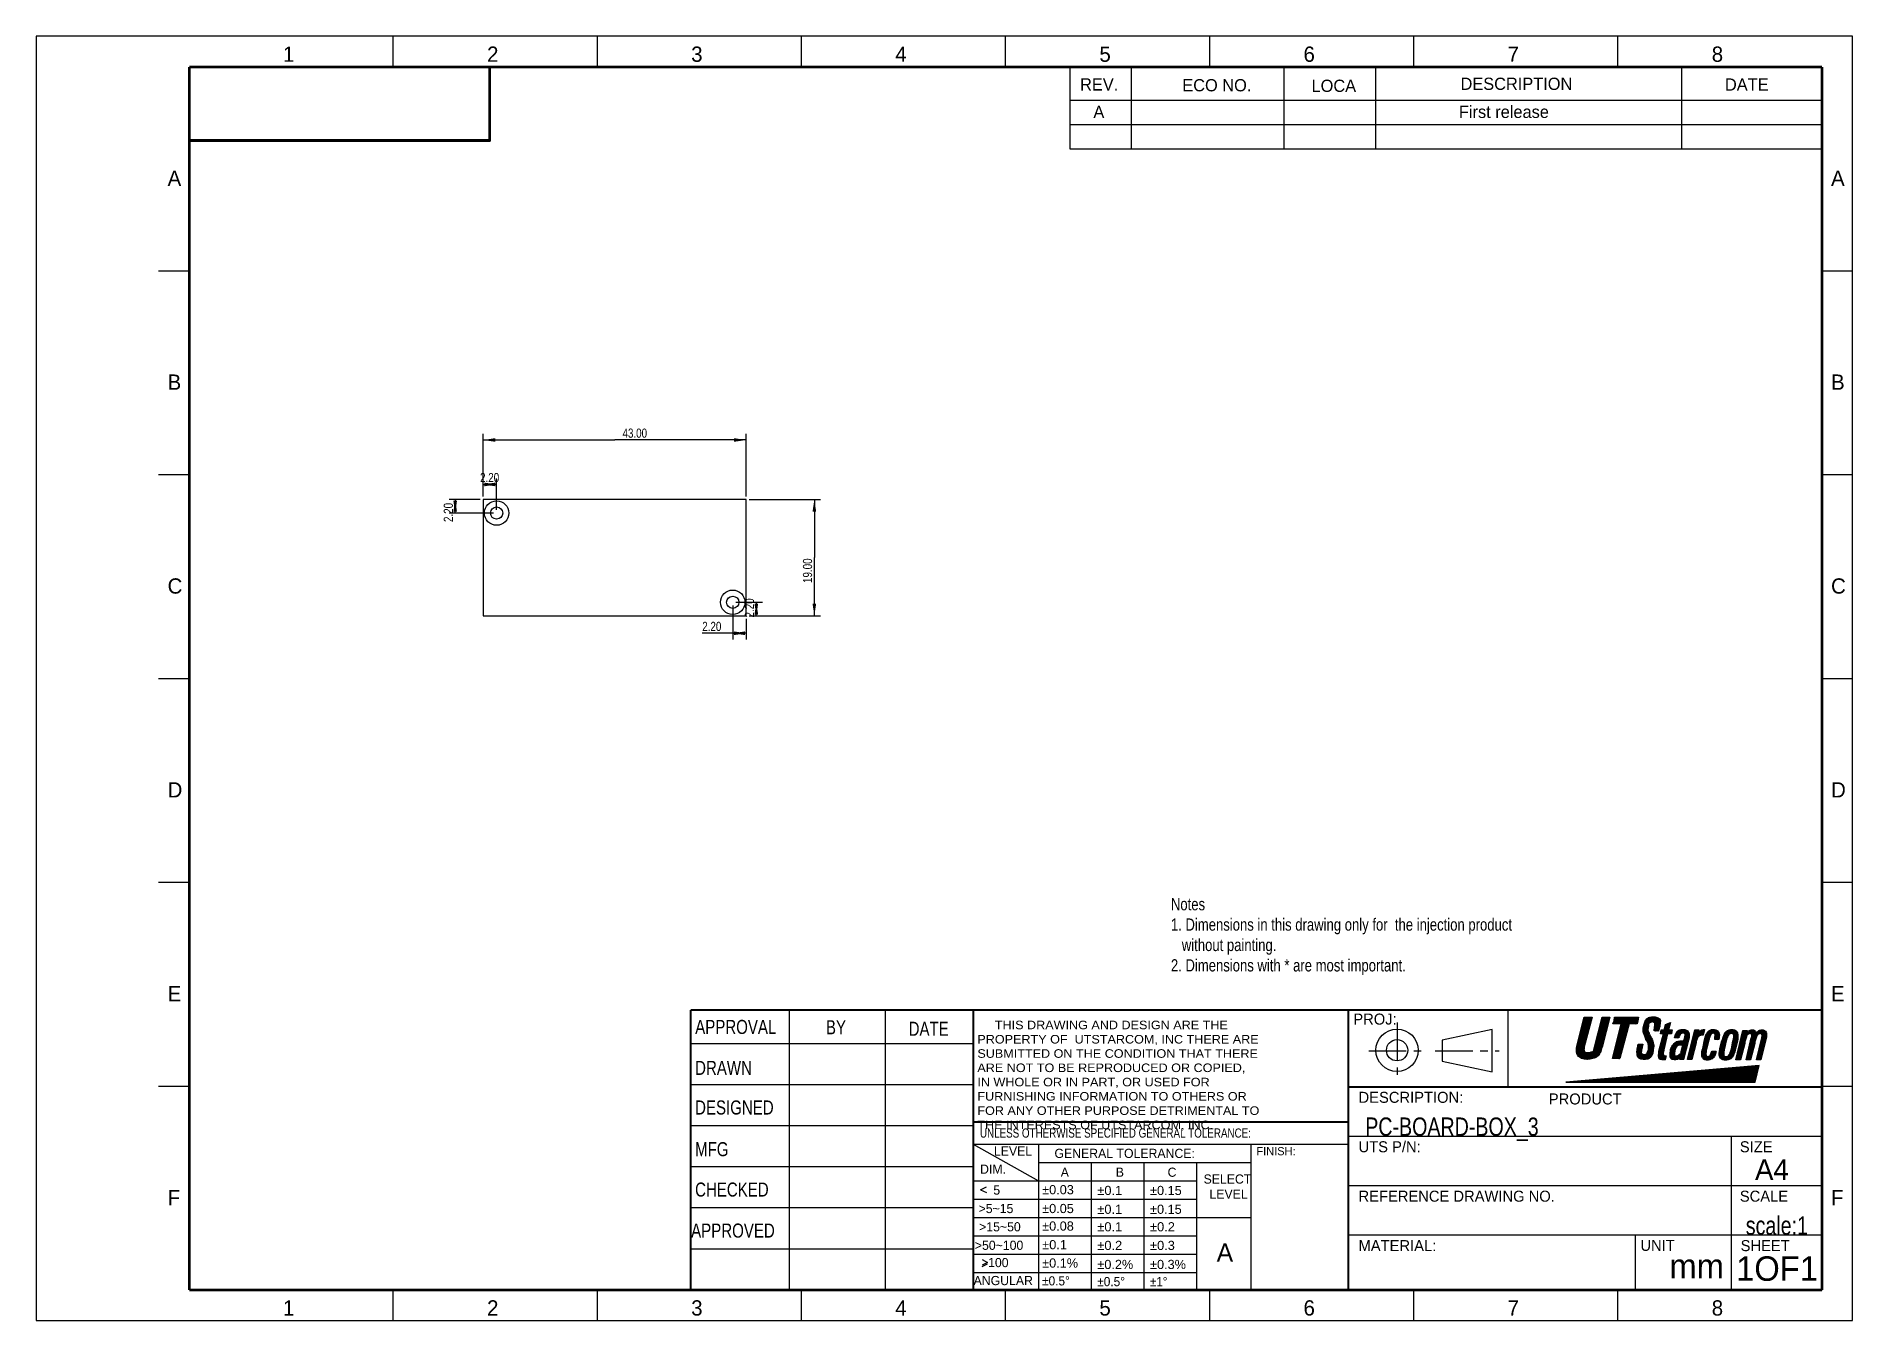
# Model space of a CAD drawing. Header units: millimetres. Extents: x 0 to 297, y 0 to 210.
import ezdxf
from ezdxf.enums import TextEntityAlignment as Align

# ---------------------------------------------------------------- set-up
doc = ezdxf.new("R2010")
doc.units = ezdxf.units.MM
doc.header["$LTSCALE"] = 16.335
doc.linetypes.add('CENTER', pattern=[0.6, 0.375, -0.075, 0.075, -0.075])
doc.layers.get('0').update_dxf_attribs({"linetype": 'CONTINUOUS'})
doc.layers.add('DEFAULT_1', color=7, linetype='CENTER')
doc.styles.get("Standard").update_dxf_attribs({"font": 'txt', "width": 0.8})
doc.styles.add('TEXTSTYLE_1', font='txt', dxfattribs={"width": 1.1})
doc.styles.add('TEXTSTYLE_2', font='txt')
doc.dimstyles.new('DIMSTYLE_1', dxfattribs={"dimtxt": 1.5, "dimasz": 2, "dimexe": 0.18, "dimexo": 0.0625, "dimgap": 0.09, "dimtad": 1, "dimzin": 0, "dimdsep": 46, "dimtxsty": 'Standard', "dimblk": '_FILLED', "dimblk1": '_FILLED', "dimblk2": '_FILLED', "dimcen": 0.09, "dimadec": 0, "dimazin": 0, "dimtp": 0.01, "dimtm": 0.01, "dimtfac": 1, "dimtofl": 0, "dimtmove": 0, "dimatfit": 3, "dimldrblk": '_FILLED', "dimfxl": 0, "dimtolj": 1, "dimtzin": 0, "dimarcsym": 0})

msp = doc.modelspace()

# ---------------------------------------------------------------- texts
at = {"color": 2, "linetype": 'CONTINUOUS'}
for s, p in [('1', (40.333, 205.834)), ('2', (73.708, 205.834)), ('3', (107.083, 205.834)), ('4', (140.458, 205.834)), ('5', (173.833, 205.834)), ('6', (207.208, 205.834)), ('7', (240.583, 205.834)), ('8', (273.958, 205.834)), ('A', (21.465, 185.545)), ('A', (293.468, 185.545)), ('B', (21.465, 152.212)), ('B', (293.468, 152.212)), ('C', (21.465, 118.878)), ('C', (293.468, 118.878)), ('D', (21.465, 85.545)), ('D', (293.468, 85.545)), ('E', (21.465, 52.212)), ('E', (293.468, 52.212)), ('F', (21.465, 18.878)), ('F', (293.468, 18.878)), ('1', (40.333, 0.834)), ('2', (73.708, 0.834)), ('3', (107.083, 0.834)), ('4', (140.458, 0.834)), ('5', (173.833, 0.834)), ('6', (207.208, 0.834)), ('7', (240.583, 0.834)), ('8', (273.958, 0.834))]:
    msp.add_text(s, height=2.5, dxfattribs=at).set_placement(p)
at = {"color": 5, "linetype": 'CONTINUOUS'}
for s, height, p in [('REV.', 2, (170.676, 201.143)), ('ECO NO.', 2, (187.386, 201.008)), ('LOCA', 2, (208.518, 200.919)), ('DESCRIPTION', 2, (232.88, 201.244)), ('DATE', 2, (276.118, 201.12)), ('PROJ:', 1.8, (215.35, 48.411)), ('DESCRIPTION:', 1.8, (216.211, 35.619)), ('FINISH:', 1.3465, (199.505, 27.04)), ('UTS P/N:', 1.8, (216.206, 27.537)), ('SIZE', 1.8, (278.551, 27.537)), ('SELECT', 1.5, (190.871, 22.409)), ('LEVEL', 1.5, (191.829, 19.946)), ('REFERENCE DRAWING NO.', 1.8, (216.206, 19.454)), ('SCALE', 1.8, (278.551, 19.454)), ('MATERIAL:', 1.8, (216.206, 11.372)), ('UNIT', 1.8, (262.298, 11.417)), ('SHEET', 1.8, (278.685, 11.372))]:
    msp.add_text(s, height=height, dxfattribs=at).set_placement(p)
at = {"color": 3, "linetype": 'CONTINUOUS'}
for s, height, p in [('A', 2, (172.85, 196.655)), ('First release', 2, (232.62, 196.655)), ('A4', 3.3663, (281.042, 23.022))]:
    msp.add_text(s, height=height, dxfattribs=at).set_placement(p)
at = {"color": 5, "linetype": 'CONTINUOUS', "width": 0.8}
for s, p in [('APPROVAL', (114.371, 46.881)), ('BY', (130.756, 46.83)), ('DATE', (145.918, 46.579))]:
    msp.add_text(s, height=2.3, dxfattribs=at).set_placement(p, align=Align.CENTER)
for s, p in [('DRAWN', (107.718, 40.184)), ('DESIGNED', (107.718, 33.71)), ('MFG', (107.718, 26.89)), ('CHECKED', (107.718, 20.289)), ('APPROVED', (107.076, 13.579))]:
    msp.add_text(s, height=2.3, dxfattribs=at).set_placement(p)
at = {"color": 5, "linetype": 'CONTINUOUS'}
msp.add_text('PRODUCT', height=1.8, dxfattribs=at).set_placement((253.272, 35.35), align=Align.CENTER)
at = {"color": 4, "linetype": 'CONTINUOUS'}
for s, p in [('LEVEL', (156.589, 26.982)), ('GENERAL TOLERANCE:', (166.485, 26.607)), ('DIM.', (154.319, 24.031)), ('5', (156.487, 20.607)), ('>5~15', (154.075, 17.591)), ('>15~50', (154.161, 14.603)), ('>50~100', (153.468, 11.579)), ('100', (155.63, 8.75)), ('ANGULAR', (153.262, 5.813))]:
    msp.add_text(s, height=1.5, dxfattribs=at).set_placement(p)
at = {"color": 6, "linetype": 'CONTINUOUS'}
for s, height, p in [('A', 1.5, (167.506, 23.528)), ('B', 1.5, (176.506, 23.528)), ('C', 1.5, (184.985, 23.528)), ('A', 3, (193.017, 9.655))]:
    msp.add_text(s, height=height, dxfattribs=at).set_placement(p)
at = {"color": 4, "linetype": 'CONTINUOUS', "style": 'TEXTSTYLE_2'}
for s, width, p in [('%%p0.03', 1.033333, (164.477, 20.668)), ('%%p0.1', 1.041667, (173.5, 20.546)), ('%%p0.15', 1.033333, (182.116, 20.546)), ('%%p0.05', 1.033333, (164.477, 17.591)), ('%%p0.1', 1.041667, (173.5, 17.469)), ('%%p0.15', 1.033333, (182.116, 17.469)), ('%%p0.08', 1.033333, (164.477, 14.725)), ('%%p0.1', 1.041667, (173.5, 14.603)), ('%%p0.2', 1.041667, (182.116, 14.603)), ('%%p0.1', 1.041667, (164.477, 11.677)), ('%%p0.2', 1.041667, (173.5, 11.555)), ('%%p0.3', 1.041667, (182.116, 11.555)), ('%%p0.1%', 1.033333, (164.477, 8.677)), ('%%p0.2%', 1.033333, (173.5, 8.446)), ('%%p0.3%', 1.033333, (182.116, 8.446)), ('%%p0.5%%d', 0.966667, (164.458, 5.762)), ('%%p0.5%%d', 0.966667, (173.48, 5.64)), ('%%p1%%d', 0.944444, (182.097, 5.64))]:
    msp.add_text(s, height=1.5, dxfattribs=dict(at, width=width)).set_placement(p)
at = {"color": 2, "linetype": 'CONTINUOUS', "width": 0.8}
msp.add_text('scale:1', height=3, dxfattribs=at).set_placement((284.61, 14.058), align=Align.CENTER)
at = {"color": 3, "linetype": 'CONTINUOUS'}
for s, p in [('mm', (271.496, 6.915)), ('1OF1', (284.635, 6.519))]:
    msp.add_text(s, height=4, dxfattribs=at).set_placement(p, align=Align.CENTER)
at = {"color": 3, "linetype": 'CONTINUOUS', "insert": (185.523, 69.102), "char_height": 2, "width": 99.2, "attachment_point": 1}
msp.add_mtext('Notes\\P1. Dimensions in this drawing only for  the injection product \\P   without painting.\\P2. Dimensions with * are most important.', dxfattribs=at)
at = {"color": 2, "linetype": 'CONTINUOUS', "insert": (153.875, 49.05), "char_height": 1.4, "width": 58.52, "attachment_point": 1, "style": 'TEXTSTYLE_1'}
msp.add_mtext('     THIS DRAWING AND DESIGN ARE THE \\PPROPERTY OF  UTSTARCOM, INC THERE ARE \\PSUBMITTED ON THE CONDITION THAT THERE \\PARE NOT TO BE REPRODUCED OR COPIED, \\PIN WHOLE OR IN PART, OR USED FOR \\PFURNISHING INFORMATION TO OTHERS OR \\PFOR ANY OTHER PURPOSE DETRIMENTAL TO \\PTHE INTERESTS OF UTSTARCOM, INC. ', dxfattribs=at)
at = {"color": 7, "linetype": 'CONTINUOUS', "insert": (214.626, 33.223), "char_height": 3, "width": 40.8, "attachment_point": 1}
msp.add_mtext('   PC-BOARD-BOX_3', dxfattribs=at)
at = {"color": 4, "linetype": 'CONTINUOUS', "insert": (154.298, 31.431), "char_height": 1.5, "width": 54, "attachment_point": 1}
msp.add_mtext('UNLESS OTHERWISE SPECIFIED GENERAL TOLERANCE:', dxfattribs=at)

# ---------------------------------------------------------------- blocks, each defined once
blk = doc.blocks.new('_FILLED')
at = {"color": 0, "linetype": 'ByBlock'}
blk.add_solid([(0, 0), (-1, 0.15), (-1, -0.15)], dxfattribs=at)
blk = doc.blocks.new('*D')
at = {"color": 2, "linetype": 'CONTINUOUS'}
for p, q in [((73.07, 134.76), (73.07, 145)), ((73.07, 144), (94.57, 144)), ((116.07, 144), (94.57, 144)), ((116.07, 134.76), (116.07, 145)), ((73.07, 134.76), (73.07, 137.73)), ((73.07, 136.73), (74.17, 136.73)), ((75.27, 136.73), (74.17, 136.73)), ((75.27, 132.56), (75.27, 137.73)), ((72.57, 134.26), (67.49, 134.26)), ((68.49, 134.26), (68.49, 133.16)), ((116.57, 134.26), (128.22, 134.26)), ((127.22, 134.26), (127.22, 124.76)), ((74.77, 132.06), (67.49, 132.06)), ((68.49, 132.06), (68.49, 133.16)), ((127.22, 115.26), (127.22, 124.76)), ((113.87, 116.96), (113.87, 111.4)), ((114.37, 117.46), (118.73, 117.46)), ((117.73, 117.46), (117.73, 116.36)), ((117.73, 115.26), (117.73, 116.36)), ((116.07, 114.76), (116.07, 111.4)), ((116.57, 115.26), (128.22, 115.26)), ((116.57, 115.26), (118.73, 115.26)), ((114.97, 112.4), (108.89, 112.4)), ((113.87, 112.4), (114.97, 112.4)), ((116.07, 112.4), (114.97, 112.4))]:
    blk.add_line(p, q, dxfattribs=at)
at = {"color": 2, "linetype": 'CONTINUOUS', "xscale": 2, "yscale": 2, "zscale": 2}
for p, rotation in [((73.07, 144), 180), ((73.07, 136.73), 180), ((68.49, 134.26), 90), ((68.49, 132.06), 270), ((127.22, 134.26), 90), ((117.73, 117.46), 90), ((117.73, 115.26), 270), ((127.22, 115.26), 270), ((113.87, 112.4), 180)]:
    blk.add_blockref('_FILLED', p, dxfattribs=dict(at, rotation=rotation))
for p in [(116.07, 144), (75.27, 136.73), (116.07, 112.4)]:
    blk.add_blockref('_FILLED', p, dxfattribs=at)
at = {"color": 2, "linetype": 'CONTINUOUS', "width": 0.8}
for s, p in [('43.00', (95.85, 144.37)), ('2.20', (72.56, 137.11)), ('2.20', (108.89, 112.77))]:
    blk.add_text(s, height=1.5, dxfattribs=at).set_placement(p)
for s, p in [('2.20', (68.11, 130.59)), ('19.00', (126.85, 120.62)), ('2.20', (117.35, 114.98))]:
    blk.add_text(s, height=1.5, rotation=90, dxfattribs=at).set_placement(p)

# ---------------------------------------------------------------- dimensions: what is measured, and where the dimension line sits
at = {"color": 2, "linetype": 'CONTINUOUS'}
for base, p2, middle in [((116.069, 143.998), (116.069, 134.759), (98.848, 145.123)), ((75.269, 136.73), (75.269, 132.559), (74.964, 137.855))]:
    dim = msp.add_linear_dim(base=base, p1=(73.069, 134.759), p2=p2, dimstyle='DIMSTYLE_1', dxfattribs=at)
    dim.commit()
    dim.dimension.update_dxf_attribs({"geometry": '*D', "text_midpoint": middle, "dimtype": 160})
for base, p1, p2, angle, middle in [((127.222, 115.259), (116.569, 134.259), (116.569, 115.259), 270, (126.097, 123.622)), ((68.488, 132.059), (72.569, 134.259), (74.769, 132.059), 270, (67.363, 132.991)), ((117.726, 117.459), (116.569, 115.259), (114.369, 117.459), 90, (116.601, 117.375)), ((113.869, 112.395), (116.069, 114.759), (113.869, 116.959), 180, (111.285, 113.52))]:
    dim = msp.add_linear_dim(base=base, p1=p1, p2=p2, angle=angle, dimstyle='DIMSTYLE_1', dxfattribs=at)
    dim.commit()
    dim.dimension.update_dxf_attribs({"geometry": '*D', "text_midpoint": middle, "dimtype": 160})

# ---------------------------------------------------------------- linework, layer by layer
at = {"color": 1, "linetype": 'CONTINUOUS'}
for p, q in [((0, 210.004), (0, 0.004)), ((297, 210.004), (0, 210.004)), ((58.375, 205), (58.375, 210.004)), ((91.75, 205), (91.75, 210.004)), ((125.125, 205), (125.125, 210.004)), ((158.5, 205), (158.5, 210.004)), ((191.875, 205), (191.875, 210.004)), ((225.25, 205), (225.25, 210.004)), ((258.625, 205), (258.625, 210.004)), ((297, 0.004), (297, 210.004)), ((19.996, 171.674), (25, 171.674)), ((292, 171.674), (297.004, 171.674)), ((19.996, 138.341), (25, 138.341)), ((292, 138.341), (297.004, 138.341)), ((19.996, 105.007), (25, 105.007)), ((292, 105.007), (297.004, 105.007)), ((19.996, 71.674), (25, 71.674)), ((292, 71.674), (297.004, 71.674)), ((238.051, 47.613), (229.896, 45.854)), ((238.051, 40.673), (238.051, 47.613)), ((229.896, 45.854), (229.896, 42.431)), ((229.896, 42.431), (238.051, 40.673)), ((19.996, 38.341), (25, 38.341)), ((292, 38.341), (297.004, 38.341)), ((58.375, 0), (58.375, 5.004)), ((91.75, 0), (91.75, 5.004)), ((125.125, 0), (125.125, 5.004)), ((158.5, 0), (158.5, 5.004)), ((191.875, 0), (191.875, 5.004)), ((225.25, 0), (225.25, 5.004)), ((258.625, 0), (258.625, 5.004)), ((0, 0.004), (297, 0.004))]:
    msp.add_line(p, q, dxfattribs=at)
at = {"color": 4, "linetype": 'CONTINUOUS'}
for p, q in [((169.005, 204.996), (169.005, 191.586)), ((179.004, 204.996), (179.004, 191.586)), ((204.004, 204.996), (204.004, 191.586)), ((219.004, 204.996), (219.004, 191.586)), ((269.003, 204.996), (269.003, 191.586)), ((169.005, 199.586), (292.004, 199.586)), ((169.005, 195.586), (292.004, 195.586)), ((169.005, 191.586), (292.004, 191.586)), ((123.124, 50.798), (123.124, 5.004)), ((138.812, 50.798), (138.812, 5.004)), ((240.65, 38.202), (240.65, 50.794)), ((153.21, 45.265), (106.998, 45.265)), ((153.21, 38.555), (106.998, 38.555)), ((153.21, 31.844), (106.998, 31.844)), ((291.99, 30.119), (214.534, 30.119)), ((277.182, 5.004), (277.182, 30.119)), ((153.21, 28.853), (214.544, 28.853)), ((153.21, 28.853), (163.885, 22.853)), ((163.885, 28.853), (163.885, 5.001)), ((198.63, 5.004), (198.63, 28.853)), ((153.21, 25.134), (106.998, 25.134)), ((163.885, 25.853), (198.63, 25.853)), ((172.485, 25.853), (172.485, 5.001)), ((181.085, 25.853), (181.085, 5.001)), ((189.685, 25.853), (189.685, 5.001)), ((153.21, 22.853), (189.685, 22.853)), ((154.391, 21.417), (155.373, 21.882)), ((154.391, 21.419), (155.373, 20.961)), ((291.99, 22.037), (214.534, 22.037)), ((153.21, 18.424), (106.998, 18.424)), ((153.21, 19.853), (189.685, 19.853)), ((153.21, 16.853), (198.63, 16.853)), ((153.21, 13.853), (189.685, 13.853)), ((291.995, 13.955), (214.544, 13.955)), ((261.416, 13.955), (261.416, 5.004)), ((153.21, 11.714), (106.998, 11.714)), ((153.21, 10.853), (189.685, 10.853)), ((154.655, 10.022), (155.53, 9.532)), ((155.53, 9.532), (154.655, 9.054)), ((154.655, 8.833), (155.542, 9.311)), ((153.21, 7.853), (189.685, 7.853))]:
    msp.add_line(p, q, dxfattribs=at)
at = {"color": 2, "linetype": 'CONTINUOUS'}
for p, q in [((25.088, 204.887), (74.198, 204.887)), ((25.088, 204.887), (25.088, 192.887)), ((74.198, 204.887), (74.198, 192.887)), ((25.088, 192.887), (74.198, 192.887)), ((214.563, 38.227), (292.02, 38.227)), ((214.563, 38.227), (214.563, 5.029)), ((292.02, 38.227), (292.02, 5.029)), ((214.563, 5.029), (292.02, 5.029))]:
    msp.add_line(p, q, dxfattribs=at)
at = {"color": 7, "linetype": 'CONTINUOUS'}
for p, q in [((73.069, 134.259), (73.069, 115.259)), ((116.069, 134.259), (73.069, 134.259)), ((116.069, 115.259), (116.069, 134.259)), ((73.069, 115.259), (116.069, 115.259))]:
    msp.add_line(p, q, dxfattribs=at)
at = {"color": 5, "linetype": 'CONTINUOUS'}
for p, q in [((251.909, 44.911), (253.121, 49.63)), ((252.167, 45.915), (253.874, 47.622)), ((252.22, 46.121), (253.929, 47.83)), ((252.273, 46.327), (253.985, 48.039)), ((252.326, 46.533), (254.041, 48.248)), ((252.379, 46.739), (254.096, 48.456)), ((252.432, 46.944), (254.152, 48.665)), ((252.485, 47.15), (254.208, 48.873)), ((252.537, 47.356), (254.263, 49.082)), ((252.59, 47.562), (254.319, 49.291)), ((252.643, 47.768), (254.375, 49.499)), ((252.696, 47.974), (254.352, 49.63)), ((252.749, 48.18), (254.199, 49.63)), ((252.802, 48.385), (254.046, 49.63)), ((252.855, 48.591), (253.893, 49.63)), ((252.908, 48.797), (253.74, 49.63)), ((252.96, 49.003), (253.587, 49.63)), ((253.013, 49.209), (253.434, 49.63)), ((253.066, 49.415), (253.281, 49.63)), ((253.119, 49.62), (253.128, 49.63)), ((253.121, 49.63), (254.409, 49.63)), ((254.409, 49.63), (253.121, 44.802)), ((254.788, 44.737), (256.033, 49.63)), ((255.093, 45.935), (256.779, 47.621)), ((255.145, 46.14), (256.833, 47.827)), ((255.197, 46.345), (256.886, 48.034)), ((255.249, 46.55), (256.94, 48.24)), ((255.302, 46.755), (256.993, 48.447)), ((255.354, 46.96), (257.046, 48.653)), ((255.406, 47.165), (257.1, 48.859)), ((255.458, 47.371), (257.153, 49.066)), ((255.51, 47.576), (257.207, 49.272)), ((255.563, 47.781), (257.26, 49.479)), ((255.615, 47.986), (257.258, 49.63)), ((255.667, 48.191), (257.105, 49.63)), ((255.719, 48.396), (256.952, 49.63)), ((255.771, 48.602), (256.799, 49.63)), ((255.824, 48.807), (256.646, 49.63)), ((255.876, 49.012), (256.493, 49.63)), ((255.928, 49.217), (256.34, 49.63)), ((255.98, 49.422), (256.187, 49.63)), ((256.032, 49.627), (256.034, 49.63)), ((256.033, 49.63), (257.299, 49.63)), ((257.299, 49.63), (256.033, 44.737)), ((257.71, 42.843), (259.161, 48.526)), ((257.775, 48.526), (257.981, 49.034)), ((259.161, 48.526), (257.775, 48.526)), ((257.837, 48.526), (258.941, 49.63)), ((257.838, 48.679), (258.788, 49.63)), ((257.941, 48.936), (258.635, 49.63)), ((257.981, 49.034), (258.068, 49.63)), ((257.99, 48.526), (259.094, 49.63)), ((257.997, 49.145), (258.482, 49.63)), ((258.023, 49.324), (258.329, 49.63)), ((258.049, 49.503), (258.176, 49.63)), ((258.068, 49.63), (262.007, 49.63)), ((258.143, 48.526), (259.247, 49.63)), ((258.296, 48.526), (259.4, 49.63)), ((258.449, 48.526), (259.553, 49.63)), ((258.514, 45.99), (260.216, 47.692)), ((258.566, 46.196), (260.271, 47.901)), ((258.602, 48.526), (259.706, 49.63)), ((258.619, 46.401), (260.327, 48.11)), ((258.671, 46.606), (260.383, 48.318)), ((258.723, 46.812), (261.541, 49.63)), ((258.755, 48.526), (259.859, 49.63)), ((258.776, 47.017), (261.388, 49.63)), ((258.828, 47.223), (261.235, 49.63)), ((258.881, 47.428), (261.082, 49.63)), ((258.908, 48.526), (260.012, 49.63)), ((260.438, 48.526), (258.923, 42.843)), ((258.933, 47.633), (260.929, 49.63)), ((258.986, 47.839), (260.776, 49.63)), ((259.038, 48.044), (260.623, 49.63)), ((259.06, 48.526), (260.164, 49.63)), ((259.09, 48.25), (260.47, 49.63)), ((259.143, 48.455), (260.317, 49.63)), ((261.78, 48.526), (260.438, 48.526)), ((260.59, 48.526), (261.694, 49.63)), ((260.743, 48.526), (261.847, 49.63)), ((260.896, 48.526), (262, 49.63)), ((261.049, 48.526), (261.975, 49.452)), ((261.202, 48.526), (261.941, 49.265)), ((261.355, 48.526), (261.907, 49.078)), ((261.508, 48.526), (261.863, 48.881)), ((261.661, 48.526), (261.817, 48.681)), ((261.899, 49.034), (261.78, 48.526)), ((262.007, 49.63), (261.899, 49.034)), ((262.722, 47.599), (263.666, 48.542)), ((262.722, 47.671), (262.733, 47.746)), ((262.722, 47.606), (262.722, 47.671)), ((262.733, 47.508), (262.722, 47.606)), ((262.733, 47.746), (262.743, 47.844)), ((262.734, 47.764), (264.646, 49.675)), ((262.737, 47.461), (263.63, 48.353)), ((262.743, 47.844), (262.765, 47.952)), ((262.751, 47.322), (263.614, 48.184)), ((262.764, 47.946), (264.501, 49.683)), ((262.765, 47.952), (262.797, 48.049)), ((262.766, 47.184), (263.6, 48.017)), ((262.785, 47.05), (263.584, 47.849)), ((262.797, 48.049), (262.819, 48.147)), ((262.819, 48.147), (262.841, 48.233)), ((262.822, 48.157), (264.349, 49.684)), ((262.825, 46.936), (263.501, 47.612)), ((262.841, 48.233), (262.852, 48.298)), ((262.852, 48.298), (262.862, 48.331)), ((262.862, 48.331), (262.895, 48.493)), ((262.867, 48.355), (264.185, 49.673)), ((262.895, 48.493), (262.938, 48.666)), ((262.909, 48.55), (264.007, 49.648)), ((262.938, 48.666), (263.003, 48.818)), ((262.988, 48.782), (263.822, 49.616)), ((263.003, 48.818), (263.068, 48.98)), ((263.068, 48.98), (263.155, 49.11)), ((263.138, 49.085), (263.604, 49.551)), ((263.155, 49.11), (263.23, 49.24)), ((263.23, 49.24), (263.317, 49.337)), ((263.317, 49.337), (263.393, 49.424)), ((263.393, 49.424), (263.49, 49.489)), ((263.49, 49.489), (263.609, 49.554)), ((263.512, 47.714), (263.501, 47.638)), ((263.501, 47.638), (263.501, 47.562)), ((263.501, 47.562), (263.512, 47.487)), ((263.544, 47.779), (263.512, 47.714)), ((263.588, 47.855), (263.544, 47.779)), ((263.609, 48.136), (263.588, 47.855)), ((263.609, 49.554), (263.739, 49.597)), ((263.62, 48.255), (263.609, 48.136)), ((263.631, 48.363), (263.62, 48.255)), ((263.642, 48.461), (263.631, 48.363)), ((263.663, 48.536), (263.642, 48.461)), ((263.696, 48.612), (263.663, 48.536)), ((263.75, 48.677), (263.696, 48.612)), ((263.739, 49.597), (263.88, 49.63)), ((263.815, 48.72), (263.75, 48.677)), ((264.075, 48.818), (263.815, 48.72)), ((263.862, 48.738), (264.775, 49.651)), ((263.88, 49.63), (264.183, 49.673)), ((264.161, 48.839), (264.075, 48.818)), ((264.101, 48.824), (264.896, 49.62)), ((264.248, 48.85), (264.161, 48.839)), ((264.183, 49.673), (264.334, 49.684)), ((264.313, 48.85), (264.248, 48.85)), ((264.28, 48.85), (265.013, 49.583)), ((264.356, 48.829), (264.313, 48.85)), ((264.334, 49.684), (264.497, 49.684)), ((264.486, 48.753), (264.356, 48.829)), ((264.391, 48.808), (265.12, 49.537)), ((264.583, 48.71), (264.486, 48.753)), ((264.488, 48.752), (265.223, 49.487)), ((264.497, 49.684), (264.681, 49.673)), ((264.551, 47.592), (265.519, 48.56)), ((264.551, 47.439), (265.491, 48.379)), ((264.551, 47.606), (264.573, 47.779)), ((264.551, 47.367), (264.551, 47.606)), ((264.571, 47.764), (265.534, 48.727)), ((264.573, 47.779), (264.594, 47.941)), ((264.648, 48.666), (264.583, 48.71)), ((264.592, 48.704), (265.322, 49.434)), ((264.594, 47.941), (265.549, 48.895)), ((264.594, 47.941), (264.616, 48.082)), ((264.616, 48.082), (264.627, 48.212)), ((264.619, 48.118), (265.567, 49.066)), ((264.627, 48.212), (264.648, 48.331)), ((264.628, 47.363), (265.459, 48.194)), ((264.642, 48.294), (265.546, 49.198)), ((264.67, 48.591), (264.648, 48.666)), ((264.648, 48.331), (264.659, 48.428)), ((264.659, 48.428), (264.67, 48.515)), ((264.662, 48.62), (265.41, 49.369)), ((264.664, 48.47), (265.485, 49.291)), ((264.67, 48.515), (264.67, 48.591)), ((264.681, 49.673), (264.865, 49.63)), ((264.772, 47.353), (265.432, 48.014)), ((264.865, 49.63), (265.038, 49.575)), ((264.915, 47.344), (265.38, 47.809)), ((265.038, 49.575), (265.2, 49.5)), ((265.059, 47.335), (265.322, 47.598)), ((265.2, 49.5), (265.341, 49.424)), ((265.308, 47.541), (265.265, 47.422)), ((265.341, 47.681), (265.308, 47.541)), ((265.341, 49.424), (265.449, 49.337)), ((265.384, 47.822), (265.341, 47.681)), ((265.417, 47.952), (265.384, 47.822)), ((265.449, 48.082), (265.417, 47.952)), ((265.449, 49.337), (265.525, 49.24)), ((265.46, 48.201), (265.449, 48.082)), ((265.471, 48.287), (265.46, 48.201)), ((265.493, 48.385), (265.471, 48.287)), ((265.514, 48.504), (265.493, 48.385)), ((265.525, 48.623), (265.514, 48.504)), ((265.525, 49.24), (265.568, 49.153)), ((265.536, 48.753), (265.525, 48.623)), ((265.557, 48.991), (265.536, 48.753)), ((265.568, 49.078), (265.557, 48.991)), ((265.568, 49.153), (265.568, 49.078)), ((265.568, 46.88), (265.709, 47.551)), ((265.58, 46.939), (267.121, 48.479)), ((265.621, 47.132), (266.04, 47.551)), ((265.662, 47.326), (265.887, 47.551)), ((265.675, 46.88), (267.073, 48.278)), ((265.702, 47.519), (265.734, 47.551)), ((265.709, 47.551), (266.185, 47.551)), ((265.828, 46.88), (267.025, 48.077)), ((265.851, 46.139), (267.264, 47.551)), ((265.905, 46.346), (267.111, 47.551)), ((265.959, 46.552), (266.958, 47.551)), ((265.981, 46.88), (266.977, 47.876)), ((266.013, 46.759), (266.929, 47.675)), ((266.185, 47.551), (266.423, 48.417)), ((266.24, 47.751), (267.169, 48.68)), ((266.298, 47.962), (267.04, 48.704)), ((266.356, 48.173), (266.754, 48.571)), ((266.414, 48.384), (266.468, 48.438)), ((266.423, 48.417), (267.192, 48.775)), ((266.746, 46.88), (267.417, 47.551)), ((267.192, 48.775), (266.9, 47.551)), ((266.9, 47.551), (267.484, 47.551)), ((267.484, 47.551), (267.397, 46.88)), ((267.898, 46.35), (269.154, 47.606)), ((267.921, 46.22), (269.307, 47.606)), ((267.964, 46.568), (268.992, 47.597)), ((268.041, 46.798), (268.807, 47.565)), ((268.074, 46.22), (269.45, 47.596)), ((268.631, 47.508), (268.74, 47.551)), ((268.74, 47.551), (268.848, 47.573)), ((268.848, 47.573), (268.967, 47.595)), ((268.866, 46.859), (269.585, 47.578)), ((268.967, 47.595), (269.086, 47.606)), ((269.086, 47.606), (269.378, 47.606)), ((269.181, 47.021), (269.715, 47.555)), ((269.378, 47.606), (269.54, 47.584)), ((269.54, 47.584), (269.692, 47.562)), ((269.692, 47.562), (269.822, 47.519)), ((269.995, 42.724), (271.186, 47.53)), ((270.671, 45.451), (272.763, 47.543)), ((270.721, 45.655), (272.663, 47.597)), ((270.771, 45.858), (272.482, 47.569)), ((270.973, 46.671), (271.831, 47.53)), ((271.023, 46.875), (271.678, 47.53)), ((271.074, 47.078), (271.525, 47.53)), ((271.124, 47.281), (271.372, 47.53)), ((271.174, 47.485), (271.219, 47.53)), ((271.186, 47.53), (271.846, 47.53)), ((271.846, 47.53), (271.716, 47.021)), ((272.246, 47.476), (272.365, 47.53)), ((272.365, 47.53), (272.495, 47.573)), ((272.495, 47.573), (272.636, 47.595)), ((272.777, 47.606), (272.571, 46.696)), ((272.636, 47.595), (272.777, 47.606)), ((272.763, 45.861), (274.487, 47.586)), ((272.8, 46.051), (274.354, 47.606)), ((272.844, 46.249), (274.202, 47.606)), ((272.903, 46.46), (274.043, 47.6)), ((273.017, 46.727), (273.858, 47.568)), ((273.718, 47.519), (273.826, 47.562)), ((273.826, 47.562), (273.946, 47.584)), ((273.946, 47.584), (274.075, 47.606)), ((274.033, 46.978), (274.619, 47.564)), ((274.075, 47.606), (274.368, 47.606)), ((274.224, 47.016), (274.729, 47.522)), ((274.368, 47.606), (274.627, 47.562)), ((274.627, 47.562), (274.736, 47.519)), ((275.596, 45.635), (277.536, 47.575)), ((275.654, 45.846), (277.403, 47.595)), ((275.721, 46.066), (277.26, 47.605)), ((275.794, 46.292), (277.098, 47.596)), ((275.9, 46.551), (276.916, 47.567)), ((276.673, 47.487), (276.803, 47.541)), ((276.803, 47.541), (276.944, 47.573)), ((276.944, 47.573), (277.084, 47.595)), ((277.048, 46.934), (277.661, 47.547)), ((277.084, 47.595), (277.247, 47.606)), ((277.247, 47.606), (277.409, 47.595)), ((277.409, 47.595), (277.55, 47.573)), ((277.55, 47.573), (277.69, 47.541)), ((277.69, 47.541), (277.809, 47.487)), ((278.619, 45.599), (280.569, 47.549)), ((278.668, 45.801), (280.395, 47.528)), ((280.072, 46.899), (280.714, 47.54)), ((280.266, 45.563), (282.245, 47.542)), ((280.312, 45.762), (282.098, 47.548)), ((280.342, 47.519), (280.472, 47.541)), ((280.358, 45.961), (281.919, 47.522)), ((280.472, 47.541), (280.602, 47.551)), ((280.602, 47.551), (280.71, 47.541)), ((280.71, 47.541), (280.797, 47.53)), ((280.797, 47.53), (280.894, 47.497)), ((281.772, 46.916), (282.381, 47.525)), ((281.901, 47.519), (282.02, 47.541)), ((282.02, 47.541), (282.139, 47.551)), ((282.139, 47.551), (282.258, 47.541)), ((282.258, 47.541), (282.366, 47.53)), ((282.366, 47.53), (282.561, 47.465)), ((251.823, 44.194), (253.373, 45.744)), ((251.826, 44.044), (253.317, 45.535)), ((251.83, 44.355), (253.428, 45.953)), ((251.833, 44.478), (251.855, 44.651)), ((251.838, 44.515), (253.484, 46.161)), ((251.843, 43.908), (253.261, 45.327)), ((251.855, 44.651), (251.877, 44.737)), ((251.867, 44.697), (253.54, 46.37)), ((251.872, 43.784), (253.206, 45.118)), ((251.877, 44.737), (251.888, 44.824)), ((251.888, 44.824), (251.909, 44.911)), ((251.903, 44.886), (253.595, 46.579)), ((251.908, 43.668), (253.15, 44.91)), ((251.951, 43.557), (253.121, 44.728)), ((251.956, 45.092), (253.651, 46.787)), ((251.997, 43.45), (253.1, 44.553)), ((252.009, 45.298), (253.707, 46.996)), ((252.061, 45.504), (253.762, 47.204)), ((252.114, 45.709), (253.818, 47.413)), ((253.111, 44.662), (253.1, 44.586)), ((253.1, 44.586), (253.1, 44.532)), ((253.121, 44.727), (253.111, 44.662)), ((253.121, 44.802), (253.121, 44.727)), ((253.277, 42.742), (256.299, 45.764)), ((253.419, 42.731), (256.245, 45.557)), ((253.565, 42.724), (256.192, 45.351)), ((253.726, 42.732), (256.138, 45.144)), ((253.891, 42.744), (256.085, 44.938)), ((254.062, 42.762), (256.031, 44.731)), ((254.705, 44.323), (256.352, 45.97)), ((254.723, 44.434), (254.756, 44.575)), ((254.741, 44.512), (256.405, 46.176)), ((254.756, 44.575), (254.788, 44.737)), ((254.782, 44.706), (256.459, 46.383)), ((254.832, 44.909), (256.512, 46.589)), ((254.884, 45.114), (256.566, 46.796)), ((254.936, 45.319), (256.619, 47.002)), ((254.988, 45.524), (256.672, 47.208)), ((255.041, 45.729), (256.726, 47.415)), ((256.033, 44.737), (255.957, 44.488)), ((257.727, 42.91), (259.381, 44.564)), ((257.78, 43.115), (259.437, 44.772)), ((257.832, 43.32), (259.493, 44.981)), ((257.885, 43.526), (259.548, 45.189)), ((257.937, 43.731), (259.604, 45.398)), ((257.99, 43.936), (259.66, 45.607)), ((258.042, 44.142), (259.715, 45.815)), ((258.094, 44.347), (259.771, 46.024)), ((258.147, 44.553), (259.826, 46.232)), ((258.199, 44.758), (259.882, 46.441)), ((258.252, 44.963), (259.938, 46.649)), ((258.304, 45.169), (259.993, 46.858)), ((258.356, 45.374), (260.049, 47.067)), ((258.409, 45.58), (260.105, 47.275)), ((258.461, 45.785), (260.16, 47.484)), ((261.737, 44.013), (262.635, 44.911)), ((261.737, 43.86), (262.587, 44.709)), ((261.747, 44.176), (262.672, 45.101)), ((261.776, 44.358), (262.61, 45.192)), ((261.791, 44.456), (261.813, 44.597)), ((261.804, 44.538), (262.457, 45.192)), ((261.813, 44.597), (261.845, 44.727)), ((261.845, 44.727), (261.867, 44.856)), ((261.846, 44.734), (262.304, 45.192)), ((261.867, 44.856), (261.899, 44.976)), ((261.886, 44.926), (262.151, 45.192)), ((261.899, 44.976), (261.953, 45.192)), ((261.938, 45.132), (261.998, 45.192)), ((261.953, 45.192), (262.689, 45.192)), ((262.463, 42.75), (264.471, 44.759)), ((262.559, 44.608), (262.527, 44.445)), ((262.603, 44.77), (262.559, 44.608)), ((262.597, 42.732), (264.442, 44.576)), ((262.635, 44.911), (262.603, 44.77)), ((262.689, 45.192), (262.635, 44.911)), ((262.743, 47.4), (262.733, 47.508)), ((262.754, 47.292), (262.743, 47.4)), ((262.765, 47.194), (262.754, 47.292)), ((262.776, 47.108), (262.765, 47.194)), ((262.787, 47.043), (262.776, 47.108)), ((262.787, 47.021), (262.787, 47.043)), ((262.83, 46.924), (262.787, 47.021)), ((262.884, 46.805), (262.83, 46.924)), ((262.872, 46.831), (263.516, 47.474)), ((262.949, 46.653), (262.884, 46.805)), ((262.919, 46.724), (263.558, 47.364)), ((263.003, 46.502), (262.949, 46.653)), ((262.963, 46.615), (263.606, 47.259)), ((263.003, 46.502), (263.65, 47.15)), ((263.111, 46.177), (263.003, 46.502)), ((263.041, 46.388), (263.692, 47.039)), ((263.079, 46.273), (263.74, 46.933)), ((263.165, 46.025), (263.111, 46.177)), ((263.118, 46.159), (263.784, 46.824)), ((263.158, 46.046), (263.838, 46.726)), ((263.198, 45.896), (263.165, 46.025)), ((263.191, 45.925), (263.888, 46.623)), ((263.263, 45.82), (263.198, 45.896)), ((263.251, 45.833), (263.935, 46.517)), ((263.393, 45.625), (263.263, 45.82)), ((263.314, 45.743), (263.983, 46.411)), ((263.375, 45.651), (264.031, 46.307)), ((263.447, 45.517), (263.393, 45.625)), ((263.428, 43.869), (264.491, 44.932)), ((263.429, 45.552), (264.089, 46.212)), ((263.501, 45.419), (263.447, 45.517)), ((263.483, 45.452), (264.145, 46.115)), ((263.544, 45.322), (263.501, 45.419)), ((263.512, 47.487), (263.533, 47.422)), ((263.512, 44.106), (264.482, 45.076)), ((263.532, 45.349), (264.198, 46.015)), ((263.533, 47.422), (263.555, 47.367)), ((263.577, 45.246), (263.544, 45.322)), ((263.555, 47.367), (263.588, 47.324)), ((263.588, 45.192), (263.577, 45.246)), ((263.578, 45.242), (264.247, 45.911)), ((263.588, 47.324), (263.609, 47.248)), ((263.588, 45.138), (263.588, 45.192)), ((263.598, 45.062), (263.588, 45.138)), ((263.592, 45.104), (264.292, 45.804)), ((263.62, 44.867), (263.598, 45.062)), ((263.609, 47.248), (263.642, 47.173)), ((263.609, 44.967), (264.331, 45.689)), ((263.613, 44.359), (264.456, 45.203)), ((263.62, 44.825), (264.352, 45.557)), ((263.62, 44.759), (263.62, 44.867)), ((263.642, 44.543), (263.62, 44.759)), ((263.628, 44.68), (264.378, 45.43)), ((263.642, 47.173), (263.707, 46.999)), ((263.642, 44.541), (264.419, 45.319)), ((263.707, 46.999), (263.75, 46.913)), ((263.75, 46.913), (263.782, 46.826)), ((263.782, 46.826), (263.837, 46.729)), ((263.837, 46.729), (263.88, 46.642)), ((263.88, 46.642), (263.956, 46.469)), ((263.956, 46.469), (264.031, 46.307)), ((264.031, 46.307), (264.118, 46.166)), ((264.118, 46.166), (264.194, 46.025)), ((264.194, 46.025), (264.259, 45.885)), ((264.259, 45.885), (264.313, 45.755)), ((264.313, 45.755), (264.345, 45.636)), ((264.345, 45.636), (264.356, 45.506)), ((264.356, 45.506), (264.367, 45.473)), ((264.367, 45.473), (264.378, 45.43)), ((264.378, 45.43), (264.399, 45.365)), ((264.399, 45.365), (264.432, 45.289)), ((264.432, 45.289), (264.453, 45.214)), ((264.453, 44.651), (264.432, 44.51)), ((264.453, 45.214), (264.475, 45.127)), ((264.475, 44.781), (264.453, 44.651)), ((264.475, 45.127), (264.497, 44.976)), ((264.486, 44.889), (264.475, 44.781)), ((264.497, 44.976), (264.486, 44.889)), ((265.233, 47.324), (264.551, 47.367)), ((265.203, 47.326), (265.248, 47.371)), ((265.265, 47.422), (265.233, 47.324)), ((265.305, 43.756), (266.223, 44.675)), ((265.319, 43.923), (266.267, 44.872)), ((265.339, 44.097), (266.311, 45.069)), ((265.363, 44.261), (266.044, 46.88)), ((265.367, 44.278), (266.355, 45.266)), ((265.421, 44.484), (266.399, 45.463)), ((265.475, 44.691), (266.443, 45.66)), ((265.528, 44.898), (266.487, 45.857)), ((266.044, 46.88), (265.568, 46.88)), ((265.582, 45.105), (266.531, 46.054)), ((265.636, 45.312), (266.575, 46.251)), ((265.69, 45.518), (266.619, 46.447)), ((265.744, 45.725), (266.663, 46.644)), ((265.798, 45.932), (266.707, 46.841)), ((266.716, 46.88), (266.131, 44.261)), ((267.397, 46.88), (266.716, 46.88)), ((266.899, 46.88), (267.471, 47.453)), ((267.052, 46.88), (267.449, 47.277)), ((267.167, 43.783), (269.128, 45.744)), ((267.182, 43.952), (268.975, 45.744)), ((267.205, 46.88), (267.426, 47.101)), ((267.205, 44.127), (268.822, 45.744)), ((267.224, 44.299), (268.648, 45.723)), ((267.287, 44.515), (268.47, 45.699)), ((267.289, 44.521), (267.365, 44.683)), ((267.358, 46.88), (267.403, 46.926)), ((267.365, 44.683), (267.441, 44.835)), ((267.428, 44.809), (268.264, 45.645)), ((267.441, 44.835), (267.527, 44.976)), ((267.527, 44.976), (267.614, 45.105)), ((267.614, 45.105), (267.7, 45.214)), ((267.7, 45.214), (267.787, 45.311)), ((267.787, 45.311), (267.874, 45.398)), ((267.874, 46.22), (267.906, 46.393)), ((268.577, 46.22), (267.874, 46.22)), ((267.874, 45.398), (267.971, 45.484)), ((267.889, 42.67), (269.845, 44.626)), ((267.906, 46.393), (267.96, 46.556)), ((267.96, 46.556), (268.004, 46.718)), ((267.971, 45.484), (268.079, 45.56)), ((268.004, 46.718), (268.068, 46.859)), ((268.068, 44.564), (268.025, 44.467)), ((268.068, 46.859), (268.198, 47.119)), ((268.101, 44.651), (268.068, 44.564)), ((268.079, 45.56), (268.198, 45.625)), ((268.144, 44.737), (268.101, 44.651)), ((268.252, 44.867), (268.144, 44.737)), ((268.189, 47.1), (268.57, 47.481)), ((268.198, 47.119), (268.263, 47.227)), ((268.198, 45.625), (268.339, 45.668)), ((268.227, 46.22), (268.837, 46.83)), ((268.307, 44.911), (268.252, 44.867)), ((268.263, 47.227), (268.339, 47.324)), ((268.382, 44.965), (268.307, 44.911)), ((268.339, 47.324), (268.436, 47.4)), ((268.339, 45.668), (268.48, 45.701)), ((268.38, 46.22), (268.663, 46.503)), ((268.458, 45.008), (268.382, 44.965)), ((268.436, 47.4), (268.534, 47.465)), ((268.631, 45.051), (268.458, 45.008)), ((268.48, 45.701), (268.642, 45.722)), ((268.533, 46.22), (268.594, 46.281)), ((268.534, 47.465), (268.631, 47.508)), ((268.574, 45.037), (269.27, 45.733)), ((268.61, 46.339), (268.577, 46.22)), ((268.642, 46.447), (268.61, 46.339)), ((268.804, 45.073), (268.631, 45.051)), ((268.675, 46.534), (268.642, 46.447)), ((268.642, 45.722), (268.815, 45.744)), ((268.718, 46.61), (268.675, 46.534)), ((268.783, 46.74), (268.718, 46.61)), ((268.757, 45.067), (270.276, 46.587)), ((268.848, 46.848), (268.783, 46.74)), ((268.988, 45.073), (268.804, 45.073)), ((268.815, 45.744), (269.172, 45.744)), ((268.902, 46.88), (268.848, 46.848)), ((268.988, 46.945), (268.902, 46.88)), ((268.916, 45.073), (270.272, 46.429)), ((268.916, 43.85), (269.898, 44.832)), ((269.075, 46.989), (268.988, 46.945)), ((269.118, 45.105), (268.988, 45.073)), ((268.992, 44.079), (269.951, 45.037)), ((269.021, 44.207), (269.259, 45.073)), ((269.041, 44.281), (270.004, 45.243)), ((269.129, 47.01), (269.075, 46.989)), ((269.095, 45.1), (270.266, 46.27)), ((269.099, 44.492), (270.057, 45.449)), ((269.205, 45.105), (269.118, 45.105)), ((269.183, 47.021), (269.129, 47.01)), ((269.157, 44.703), (270.11, 45.655)), ((269.172, 45.744), (269.248, 45.733)), ((269.324, 47.021), (269.183, 47.021)), ((269.248, 45.084), (269.205, 45.105)), ((269.215, 44.914), (270.167, 45.866)), ((269.238, 45.089), (270.226, 46.078)), ((269.248, 45.733), (269.302, 45.733)), ((269.259, 45.073), (269.248, 45.084)), ((269.302, 45.733), (269.346, 45.722)), ((269.378, 47.01), (269.324, 47.021)), ((269.332, 47.019), (269.829, 47.516)), ((269.346, 45.722), (269.378, 45.712)), ((269.356, 45.712), (269.497, 46.123)), ((270.157, 45.841), (269.356, 42.724)), ((269.378, 45.712), (269.356, 45.712)), ((269.432, 46.989), (269.378, 47.01)), ((269.413, 45.876), (270.276, 46.74)), ((269.519, 46.945), (269.432, 46.989)), ((269.447, 46.981), (269.93, 47.465)), ((269.492, 46.109), (270.266, 46.882)), ((269.497, 46.123), (269.53, 46.231)), ((269.551, 46.913), (269.519, 46.945)), ((269.53, 46.231), (269.551, 46.339)), ((269.542, 46.923), (270.017, 47.398)), ((269.547, 46.316), (270.238, 47.007)), ((269.595, 46.848), (269.551, 46.913)), ((269.551, 46.339), (269.573, 46.426)), ((269.573, 46.426), (269.584, 46.523)), ((269.582, 46.504), (270.199, 47.121)), ((269.584, 46.523), (269.595, 46.61)), ((269.595, 46.823), (270.086, 47.314)), ((269.595, 46.67), (270.139, 47.214)), ((269.595, 46.61), (269.595, 46.848)), ((269.822, 47.519), (269.93, 47.465)), ((269.93, 47.465), (270.027, 47.389)), ((270.027, 47.389), (270.103, 47.292)), ((270.103, 47.292), (270.157, 47.173)), ((270.157, 47.173), (270.201, 47.119)), ((270.201, 45.95), (270.157, 45.841)), ((270.201, 47.119), (270.266, 46.924)), ((270.222, 46.058), (270.201, 45.95)), ((270.217, 43.621), (271.172, 44.577)), ((270.244, 46.166), (270.222, 46.058)), ((270.266, 46.263), (270.244, 46.166)), ((270.266, 46.924), (270.266, 46.859)), ((270.266, 46.859), (270.276, 46.794)), ((270.276, 46.469), (270.266, 46.372)), ((270.266, 46.372), (270.266, 46.263)), ((270.268, 43.825), (271.223, 44.78)), ((270.276, 46.794), (270.276, 46.469)), ((270.318, 44.028), (271.274, 44.984)), ((270.368, 44.231), (271.325, 45.188)), ((270.419, 44.435), (271.376, 45.392)), ((270.469, 44.638), (271.416, 45.585)), ((270.52, 44.841), (271.454, 45.776)), ((270.57, 45.045), (271.522, 45.996)), ((270.62, 45.248), (271.697, 46.325)), ((271.391, 45.452), (270.709, 42.724)), ((270.822, 46.061), (272.212, 47.452)), ((270.872, 46.265), (271.746, 47.139)), ((270.923, 46.468), (271.798, 47.344)), ((271.424, 45.625), (271.391, 45.452)), ((271.456, 45.787), (271.424, 45.625)), ((271.499, 45.939), (271.456, 45.787)), ((271.554, 46.08), (271.499, 45.939)), ((271.619, 46.199), (271.554, 46.08)), ((271.683, 46.307), (271.619, 46.199)), ((271.748, 46.393), (271.683, 46.307)), ((271.716, 47.021), (271.813, 47.075)), ((271.878, 46.523), (271.748, 46.393)), ((271.813, 47.075), (271.922, 47.205)), ((271.943, 46.577), (271.878, 46.523)), ((271.922, 47.205), (272.03, 47.313)), ((272.095, 46.642), (271.943, 46.577)), ((271.954, 46.582), (272.718, 47.346)), ((272.03, 47.313), (272.138, 47.4)), ((272.192, 46.675), (272.095, 46.642)), ((272.138, 47.4), (272.246, 47.476)), ((272.29, 46.686), (272.192, 46.675)), ((272.201, 46.676), (272.673, 47.148)), ((272.409, 46.696), (272.29, 46.686)), ((272.344, 43.759), (273.161, 44.577)), ((272.348, 43.917), (273.215, 44.784)), ((272.365, 44.087), (273.269, 44.991)), ((272.371, 46.693), (272.628, 46.95)), ((272.395, 44.269), (273.323, 45.197)), ((272.571, 46.696), (272.409, 46.696)), ((272.484, 44.499), (272.777, 45.928)), ((272.488, 44.515), (273.377, 45.404)), ((272.527, 44.707), (273.431, 45.611)), ((272.528, 46.696), (272.584, 46.753)), ((272.566, 44.9), (273.485, 45.818)), ((272.606, 45.092), (273.518, 46.004)), ((272.645, 45.284), (273.576, 46.215)), ((272.684, 45.477), (273.644, 46.437)), ((272.724, 45.669), (273.742, 46.687)), ((272.777, 45.928), (272.82, 46.155)), ((272.82, 46.155), (272.874, 46.361)), ((272.874, 46.361), (272.928, 46.545)), ((272.928, 46.545), (273.004, 46.696)), ((273.004, 46.696), (273.069, 46.848)), ((273.069, 46.848), (273.145, 46.967)), ((273.491, 45.841), (273.101, 44.348)), ((273.145, 46.967), (273.21, 47.075)), ((273.206, 47.068), (273.604, 47.467)), ((273.21, 47.075), (273.285, 47.173)), ((273.285, 47.173), (273.383, 47.292)), ((273.383, 47.292), (273.491, 47.389)), ((273.491, 47.389), (273.599, 47.465)), ((273.513, 45.982), (273.491, 45.841)), ((273.545, 46.123), (273.513, 45.982)), ((273.588, 46.253), (273.545, 46.123)), ((273.621, 46.372), (273.588, 46.253)), ((273.599, 47.465), (273.718, 47.519)), ((273.707, 46.61), (273.621, 46.372)), ((273.794, 46.805), (273.707, 46.61)), ((273.881, 46.87), (273.794, 46.805)), ((273.935, 46.902), (273.881, 46.87)), ((273.978, 46.945), (273.935, 46.902)), ((274.032, 46.978), (273.978, 46.945)), ((274.086, 46.999), (274.032, 46.978)), ((274.14, 47.01), (274.086, 46.999)), ((274.205, 47.021), (274.14, 47.01)), ((274.281, 46.999), (274.205, 47.021)), ((274.368, 46.945), (274.281, 46.999)), ((274.33, 46.969), (274.832, 47.471)), ((274.443, 46.87), (274.368, 46.945)), ((274.413, 46.9), (274.916, 47.402)), ((274.498, 46.805), (274.443, 46.87)), ((274.443, 45.982), (274.465, 46.123)), ((275.125, 45.982), (274.443, 45.982)), ((274.449, 46.017), (275.203, 46.771)), ((274.465, 46.123), (274.487, 46.361)), ((274.471, 46.193), (275.173, 46.895)), ((274.486, 46.819), (274.989, 47.323)), ((274.487, 46.361), (275.139, 47.013)), ((274.487, 46.469), (274.498, 46.567)), ((274.487, 46.361), (274.487, 46.469)), ((274.492, 46.52), (275.102, 47.129)), ((274.498, 46.678), (275.054, 47.234)), ((274.498, 46.567), (274.498, 46.805)), ((274.566, 45.982), (275.21, 46.626)), ((274.719, 45.982), (275.174, 46.437)), ((274.736, 47.519), (274.844, 47.465)), ((274.844, 47.465), (274.93, 47.389)), ((274.872, 45.982), (275.158, 46.267)), ((274.93, 47.389), (275.017, 47.292)), ((275.017, 47.292), (275.093, 47.173)), ((275.025, 45.982), (275.14, 46.096)), ((275.093, 47.173), (275.104, 47.119)), ((275.104, 47.119), (275.169, 46.924)), ((275.158, 46.242), (275.125, 45.982)), ((275.169, 46.393), (275.158, 46.318)), ((275.158, 46.318), (275.158, 46.242)), ((275.158, 43.667), (276.061, 44.57)), ((275.169, 46.924), (275.179, 46.859)), ((275.179, 46.48), (275.169, 46.393)), ((275.179, 46.859), (275.201, 46.783)), ((275.19, 46.556), (275.179, 46.48)), ((275.184, 43.846), (276.103, 44.765)), ((275.212, 46.631), (275.19, 46.556)), ((275.201, 46.783), (275.212, 46.707)), ((275.206, 44.021), (276.146, 44.961)), ((275.212, 46.707), (275.212, 46.631)), ((275.238, 44.206), (276.188, 45.156)), ((275.28, 44.401), (276.231, 45.352)), ((275.309, 44.499), (275.623, 45.744)), ((275.338, 44.612), (276.273, 45.547)), ((275.389, 44.816), (276.316, 45.743)), ((275.441, 45.021), (276.379, 45.959)), ((275.492, 45.225), (276.453, 46.186)), ((275.544, 45.43), (276.579, 46.465)), ((275.623, 45.744), (275.699, 45.993)), ((275.699, 45.993), (275.764, 46.209)), ((275.764, 46.209), (275.84, 46.415)), ((275.84, 46.415), (275.926, 46.61)), ((275.926, 46.61), (275.991, 46.772)), ((275.991, 46.772), (276.132, 47.054)), ((276.014, 46.818), (276.69, 47.494)), ((276.316, 45.744), (276.045, 44.499)), ((276.132, 47.054), (276.186, 47.173)), ((276.161, 47.118), (276.328, 47.285)), ((276.186, 47.173), (276.305, 47.27)), ((276.305, 47.27), (276.543, 47.422)), ((276.359, 45.896), (276.316, 45.744)), ((276.402, 46.036), (276.359, 45.896)), ((276.446, 46.166), (276.402, 46.036)), ((276.489, 46.285), (276.446, 46.166)), ((276.586, 46.48), (276.489, 46.285)), ((276.543, 47.422), (276.673, 47.487)), ((276.619, 46.567), (276.586, 46.48)), ((276.662, 46.642), (276.619, 46.567)), ((276.77, 46.794), (276.662, 46.642)), ((276.879, 46.88), (276.77, 46.794)), ((276.933, 46.902), (276.879, 46.88)), ((276.998, 46.924), (276.933, 46.902)), ((276.951, 43.778), (277.896, 44.723)), ((277.052, 46.935), (276.998, 46.924)), ((277.045, 44.025), (277.954, 44.934)), ((277.182, 46.935), (277.052, 46.935)), ((277.118, 44.25), (278.011, 45.144)), ((277.171, 44.445), (277.431, 45.712)), ((277.174, 44.459), (278.069, 45.355)), ((277.333, 46.913), (277.182, 46.935)), ((277.199, 46.932), (277.771, 47.504)), ((277.213, 44.652), (278.127, 45.565)), ((277.253, 44.844), (278.172, 45.764)), ((277.292, 45.037), (278.192, 45.936)), ((277.332, 45.229), (278.211, 46.108)), ((277.333, 46.913), (277.864, 47.444)), ((277.398, 46.88), (277.333, 46.913)), ((277.371, 45.422), (278.221, 46.271)), ((277.506, 46.815), (277.398, 46.88)), ((277.411, 45.614), (278.232, 46.435)), ((277.431, 45.712), (277.517, 46.036)), ((277.433, 46.86), (277.95, 47.377)), ((277.458, 45.814), (278.231, 46.587)), ((277.55, 46.761), (277.506, 46.815)), ((277.514, 46.023), (278.221, 46.73)), ((277.517, 46.036), (277.539, 46.188)), ((277.522, 46.796), (278.033, 47.307)), ((277.539, 46.188), (277.55, 46.328)), ((277.54, 46.202), (278.207, 46.869)), ((277.571, 46.696), (277.55, 46.761)), ((277.55, 46.328), (277.561, 46.447)), ((277.553, 46.369), (278.188, 47.003)), ((277.561, 46.447), (277.571, 46.556)), ((277.57, 46.538), (278.167, 47.136)), ((277.571, 46.693), (278.106, 47.227)), ((277.571, 46.556), (277.571, 46.696)), ((277.809, 47.487), (278.004, 47.335)), ((278.167, 45.712), (277.82, 44.445)), ((277.907, 42.67), (279.065, 47.432)), ((278.004, 47.335), (278.091, 47.248)), ((278.091, 47.248), (278.167, 47.14)), ((278.128, 43.578), (279.171, 44.621)), ((278.167, 47.14), (278.178, 47.064)), ((278.21, 46.101), (278.167, 45.712)), ((278.177, 43.78), (279.223, 44.826)), ((278.178, 47.064), (278.188, 46.999)), ((278.188, 46.999), (278.221, 46.772)), ((278.221, 46.188), (278.21, 46.101)), ((278.221, 46.772), (278.221, 46.686)), ((278.221, 46.686), (278.232, 46.577)), ((278.232, 46.372), (278.221, 46.274)), ((278.221, 46.274), (278.221, 46.188)), ((278.226, 43.982), (279.275, 45.031)), ((278.232, 46.577), (278.232, 46.372)), ((278.275, 44.184), (279.327, 45.236)), ((278.324, 44.386), (279.369, 45.431)), ((278.373, 44.588), (279.407, 45.622)), ((278.423, 44.79), (279.451, 45.818)), ((278.472, 44.992), (279.499, 46.02)), ((278.521, 45.195), (279.571, 46.245)), ((278.57, 45.397), (279.642, 46.469)), ((279.346, 45.311), (278.675, 42.67)), ((278.717, 46.003), (280.163, 47.448)), ((278.767, 46.205), (279.677, 47.115)), ((278.816, 46.407), (279.739, 47.331)), ((278.865, 46.609), (279.688, 47.432)), ((278.914, 46.811), (279.535, 47.432)), ((278.963, 47.014), (279.382, 47.432)), ((279.012, 47.216), (279.229, 47.432)), ((279.061, 47.418), (279.076, 47.432)), ((279.065, 47.432), (279.769, 47.432)), ((279.39, 45.538), (279.346, 45.311)), ((279.433, 45.744), (279.39, 45.538)), ((279.476, 45.928), (279.433, 45.744)), ((279.52, 46.101), (279.476, 45.928)), ((279.574, 46.253), (279.52, 46.101)), ((279.617, 46.393), (279.574, 46.253)), ((279.595, 42.67), (280.418, 46.22)), ((279.66, 46.523), (279.617, 46.393)), ((279.769, 47.432), (279.649, 47.021)), ((279.649, 47.021), (279.704, 47.021)), ((279.704, 46.631), (279.66, 46.523)), ((279.704, 47.021), (279.801, 47.14)), ((279.769, 46.707), (279.704, 46.631)), ((279.844, 46.772), (279.769, 46.707)), ((279.801, 47.14), (279.898, 47.248)), ((279.804, 43.572), (280.799, 44.567)), ((279.909, 46.826), (279.844, 46.772)), ((279.85, 43.771), (280.853, 44.773)), ((279.897, 43.97), (280.906, 44.979)), ((279.898, 47.248), (279.996, 47.346)), ((279.974, 46.87), (279.909, 46.826)), ((279.943, 44.169), (280.959, 45.186)), ((280.05, 46.891), (279.974, 46.87)), ((279.989, 44.368), (281.002, 45.381)), ((279.996, 47.346), (280.104, 47.422)), ((280.035, 44.567), (281.029, 45.561)), ((280.18, 46.935), (280.05, 46.891)), ((280.081, 44.766), (281.07, 45.755)), ((280.104, 47.422), (280.223, 47.476)), ((280.127, 44.965), (281.12, 45.958)), ((280.173, 45.164), (281.195, 46.186)), ((280.245, 46.935), (280.18, 46.935)), ((280.219, 45.364), (281.297, 46.441)), ((280.223, 47.476), (280.342, 47.519)), ((280.321, 46.924), (280.245, 46.935)), ((280.259, 46.933), (280.841, 47.515)), ((280.992, 45.311), (280.31, 42.67)), ((280.385, 46.902), (280.321, 46.924)), ((280.382, 46.903), (280.947, 47.467)), ((280.44, 46.859), (280.385, 46.902)), ((280.404, 46.16), (281.23, 46.986)), ((280.418, 46.22), (280.461, 46.307)), ((280.505, 46.805), (280.44, 46.859)), ((280.461, 46.307), (280.494, 46.393)), ((280.468, 46.835), (281.038, 47.406)), ((280.494, 46.393), (280.515, 46.469)), ((280.497, 46.406), (281.23, 47.139)), ((280.526, 46.675), (280.505, 46.805)), ((280.515, 46.469), (280.526, 46.545)), ((280.517, 46.732), (281.11, 47.325)), ((280.526, 46.588), (281.176, 47.238)), ((280.526, 46.545), (280.526, 46.675)), ((280.894, 47.497), (280.97, 47.454)), ((280.97, 47.454), (281.046, 47.4)), ((281.024, 45.538), (280.992, 45.311)), ((281.067, 45.744), (281.024, 45.538)), ((281.046, 47.4), (281.111, 47.324)), ((281.111, 45.928), (281.067, 45.744)), ((281.111, 47.324), (281.176, 47.238)), ((281.165, 46.101), (281.111, 45.928)), ((281.219, 46.253), (281.165, 46.101)), ((281.176, 47.238), (281.23, 47.14)), ((281.273, 46.393), (281.219, 46.253)), ((281.23, 47.14), (281.23, 46.935)), ((281.23, 46.945), (281.251, 47.01)), ((281.25, 47.006), (281.257, 47.013)), ((281.251, 47.01), (281.273, 47.021)), ((281.273, 47.021), (281.36, 47.14)), ((281.338, 46.523), (281.273, 46.393)), ((281.273, 42.67), (282.139, 46.22)), ((281.294, 47.05), (281.647, 47.403)), ((281.403, 46.631), (281.338, 46.523)), ((281.36, 47.14), (281.457, 47.248)), ((281.446, 46.707), (281.403, 46.631)), ((281.5, 46.772), (281.446, 46.707)), ((281.457, 47.248), (281.565, 47.346)), ((281.554, 46.826), (281.5, 46.772)), ((281.544, 43.782), (282.514, 44.751)), ((281.619, 46.87), (281.554, 46.826)), ((281.565, 47.346), (281.673, 47.422)), ((281.594, 43.984), (282.564, 44.955)), ((281.695, 46.891), (281.619, 46.87)), ((281.643, 44.187), (282.614, 45.158)), ((281.673, 47.422), (281.782, 47.476)), ((281.692, 44.389), (282.665, 45.361)), ((281.76, 46.913), (281.695, 46.891)), ((281.742, 44.591), (282.715, 45.565)), ((281.836, 46.935), (281.76, 46.913)), ((281.782, 47.476), (281.901, 47.519)), ((281.791, 44.794), (282.765, 45.768)), ((281.901, 46.935), (281.836, 46.935)), ((281.84, 44.996), (282.816, 45.971)), ((281.89, 45.198), (282.866, 46.175)), ((281.976, 46.924), (281.901, 46.935)), ((281.938, 46.929), (282.496, 47.487)), ((281.939, 45.4), (282.904, 46.365)), ((282.052, 46.902), (281.976, 46.924)), ((281.988, 45.603), (282.929, 46.543)), ((282.853, 46.123), (281.998, 42.67)), ((282.038, 45.805), (282.929, 46.696)), ((282.117, 46.859), (282.052, 46.902)), ((282.059, 46.897), (282.601, 47.44)), ((282.087, 46.007), (282.929, 46.849)), ((282.139, 46.805), (282.117, 46.859)), ((282.133, 46.819), (282.69, 47.375)), ((282.136, 46.21), (282.915, 46.988)), ((282.16, 46.74), (282.139, 46.805)), ((282.139, 46.22), (282.16, 46.307)), ((282.182, 46.61), (282.16, 46.74)), ((282.16, 46.307), (282.171, 46.393)), ((282.167, 46.699), (282.762, 47.294)), ((282.171, 46.393), (282.182, 46.469)), ((282.172, 46.398), (282.884, 47.111)), ((282.182, 46.561), (282.828, 47.207)), ((282.182, 46.469), (282.182, 46.61)), ((282.561, 47.465), (282.648, 47.411)), ((282.648, 47.411), (282.723, 47.346)), ((282.723, 47.346), (282.853, 47.173)), ((282.853, 47.173), (282.896, 47.086)), ((282.875, 46.209), (282.853, 46.123)), ((282.896, 46.307), (282.875, 46.209)), ((282.896, 47.086), (282.907, 47.032)), ((282.918, 46.48), (282.896, 46.307)), ((282.907, 47.032), (282.929, 46.902)), ((282.929, 46.545), (282.918, 46.48)), ((282.929, 46.902), (282.929, 46.545)), ((281.717, 41.724), (250.08, 38.975)), ((251.823, 44.294), (251.833, 44.38)), ((251.823, 44.077), (251.823, 44.294)), ((251.833, 43.958), (251.823, 44.077)), ((251.833, 44.38), (251.833, 44.478)), ((251.855, 43.839), (251.833, 43.958)), ((251.888, 43.731), (251.855, 43.839)), ((251.92, 43.633), (251.888, 43.731)), ((251.963, 43.525), (251.92, 43.633)), ((252.007, 43.428), (251.963, 43.525)), ((252.061, 43.341), (252.007, 43.428)), ((252.053, 43.354), (253.071, 44.372)), ((252.169, 43.211), (252.061, 43.341)), ((252.121, 43.269), (253.079, 44.226)), ((252.32, 43.081), (252.169, 43.211)), ((252.195, 43.189), (253.109, 44.104)), ((252.277, 43.119), (253.158, 44)), ((252.483, 42.984), (252.32, 43.081)), ((252.366, 43.054), (253.242, 43.93)), ((252.461, 42.997), (253.349, 43.885)), ((252.667, 42.887), (252.483, 42.984)), ((252.56, 42.943), (253.473, 43.856)), ((252.66, 42.89), (253.607, 43.837)), ((252.872, 42.822), (252.667, 42.887)), ((252.775, 42.852), (253.752, 43.828)), ((253.1, 42.768), (252.872, 42.822)), ((252.893, 42.817), (253.924, 43.848)), ((253.016, 42.787), (254.125, 43.896)), ((253.078, 44.413), (253.067, 44.348)), ((253.067, 44.348), (253.067, 44.294)), ((253.067, 44.294), (253.078, 44.229)), ((253.089, 44.467), (253.078, 44.413)), ((253.078, 44.229), (253.1, 44.153)), ((253.1, 44.532), (253.089, 44.467)), ((253.1, 44.153), (253.111, 44.099)), ((253.327, 42.735), (253.1, 42.768)), ((253.111, 44.099), (253.121, 44.056)), ((253.121, 44.056), (253.165, 43.991)), ((253.143, 42.761), (254.336, 43.954)), ((253.165, 43.991), (253.23, 43.936)), ((253.23, 43.936), (253.316, 43.893)), ((253.316, 43.893), (253.403, 43.872)), ((253.565, 42.724), (253.327, 42.735)), ((253.403, 43.872), (253.5, 43.85)), ((253.5, 43.85), (253.673, 43.828)), ((253.792, 42.735), (253.565, 42.724)), ((253.673, 43.828), (253.749, 43.828)), ((253.749, 43.828), (253.944, 43.85)), ((254.031, 42.757), (253.792, 42.735)), ((253.944, 43.85), (254.052, 43.872)), ((254.269, 42.8), (254.031, 42.757)), ((254.052, 43.872), (254.15, 43.904)), ((254.15, 43.904), (254.258, 43.936)), ((254.249, 42.796), (255.964, 44.511)), ((254.258, 43.936), (254.355, 43.958)), ((254.496, 42.854), (254.269, 42.8)), ((254.355, 43.958), (254.442, 43.98)), ((254.442, 43.98), (254.518, 44.001)), ((254.448, 42.843), (255.906, 44.3)), ((254.712, 42.919), (254.496, 42.854)), ((254.518, 44.001), (254.561, 44.034)), ((254.561, 44.034), (254.604, 44.077)), ((254.604, 44.077), (254.637, 44.131)), ((254.637, 44.131), (254.669, 44.207)), ((254.663, 42.904), (255.814, 44.056)), ((254.669, 44.207), (254.702, 44.304)), ((254.702, 44.304), (254.723, 44.434)), ((254.918, 42.995), (254.712, 42.919)), ((254.9, 42.988), (255.696, 43.784)), ((255.091, 43.081), (254.918, 42.995)), ((255.232, 43.179), (255.091, 43.081)), ((255.373, 43.32), (255.232, 43.179)), ((255.503, 43.471), (255.373, 43.32)), ((255.622, 43.644), (255.503, 43.471)), ((255.719, 43.828), (255.622, 43.644)), ((255.806, 44.034), (255.719, 43.828)), ((255.892, 44.25), (255.806, 44.034)), ((255.957, 44.488), (255.892, 44.25)), ((258.923, 42.843), (257.71, 42.843)), ((257.814, 42.843), (259.326, 44.355)), ((257.967, 42.843), (259.27, 44.146)), ((258.12, 42.843), (259.215, 43.938)), ((258.273, 42.843), (259.159, 43.729)), ((258.426, 42.843), (259.103, 43.521)), ((258.579, 42.843), (259.048, 43.312)), ((258.732, 42.843), (258.992, 43.104)), ((258.885, 42.843), (258.936, 42.895)), ((261.737, 44.066), (261.748, 44.185)), ((261.737, 43.85), (261.737, 44.066)), ((261.748, 43.742), (261.737, 43.85)), ((261.748, 43.718), (262.54, 44.51)), ((261.748, 44.185), (261.769, 44.315)), ((261.748, 43.633), (261.748, 43.742)), ((261.769, 43.525), (261.748, 43.633)), ((261.759, 43.576), (262.499, 44.316)), ((261.769, 44.315), (261.791, 44.456)), ((261.78, 43.439), (261.769, 43.525)), ((261.779, 43.444), (262.472, 44.136)), ((261.791, 43.341), (261.78, 43.439)), ((261.813, 43.255), (261.791, 43.341)), ((261.799, 43.31), (262.44, 43.951)), ((261.823, 43.179), (261.813, 43.255)), ((261.823, 43.181), (262.438, 43.796)), ((261.877, 43.092), (261.823, 43.179)), ((261.942, 43.016), (261.877, 43.092)), ((261.882, 43.087), (262.49, 43.695)), ((262.029, 42.941), (261.942, 43.016)), ((261.954, 43.006), (262.572, 43.625)), ((262.126, 42.876), (262.029, 42.941)), ((262.036, 42.936), (262.671, 43.57)), ((262.235, 42.811), (262.126, 42.876)), ((262.128, 42.875), (262.788, 43.534)), ((262.224, 42.817), (262.932, 43.525)), ((262.375, 42.768), (262.235, 42.811)), ((262.339, 42.779), (263.096, 43.536)), ((262.538, 42.735), (262.375, 42.768)), ((262.451, 44.001), (262.429, 43.904)), ((262.429, 43.904), (262.429, 43.828)), ((262.429, 43.828), (262.44, 43.785)), ((262.44, 43.785), (262.462, 43.731)), ((262.473, 44.142), (262.451, 44.001)), ((262.462, 43.731), (262.505, 43.677)), ((262.494, 44.294), (262.473, 44.142)), ((262.527, 44.445), (262.494, 44.294)), ((262.505, 43.677), (262.559, 43.633)), ((262.722, 42.724), (262.538, 42.735)), ((262.559, 43.633), (262.624, 43.59)), ((262.624, 43.59), (262.7, 43.558)), ((262.7, 43.558), (262.776, 43.536)), ((263.046, 42.724), (262.722, 42.724)), ((262.743, 42.724), (264.403, 44.384)), ((262.776, 43.536), (262.862, 43.525)), ((262.862, 43.525), (263.025, 43.525)), ((262.896, 42.724), (264.374, 44.202)), ((263.025, 43.525), (263.09, 43.536)), ((263.209, 42.735), (263.046, 42.724)), ((263.049, 42.724), (264.354, 44.03)), ((263.09, 43.536), (263.144, 43.536)), ((263.144, 43.536), (263.198, 43.558)), ((263.198, 43.558), (263.241, 43.579)), ((263.49, 42.778), (263.209, 42.735)), ((263.213, 42.736), (264.338, 43.861)), ((263.241, 43.579), (263.295, 43.601)), ((263.295, 43.601), (263.349, 43.644)), ((263.349, 43.644), (263.393, 43.774)), ((263.393, 43.774), (263.425, 43.861)), ((263.394, 42.764), (264.283, 43.653)), ((263.425, 43.861), (263.469, 43.969)), ((263.469, 43.969), (263.501, 44.077)), ((263.62, 42.822), (263.49, 42.778)), ((263.501, 44.077), (263.544, 44.185)), ((263.544, 44.185), (263.598, 44.315)), ((263.598, 44.315), (263.642, 44.445)), ((263.598, 42.814), (264.155, 43.371)), ((263.739, 42.887), (263.62, 42.822)), ((263.642, 44.445), (263.642, 44.543)), ((263.847, 42.962), (263.739, 42.887)), ((263.934, 43.049), (263.847, 42.962)), ((264.021, 43.157), (263.934, 43.049)), ((264.107, 43.276), (264.021, 43.157)), ((264.259, 43.579), (264.107, 43.276)), ((264.313, 43.742), (264.259, 43.579)), ((264.345, 43.893), (264.313, 43.742)), ((264.356, 44.056), (264.345, 43.893)), ((264.367, 44.131), (264.356, 44.056)), ((264.378, 44.24), (264.367, 44.131)), ((264.399, 44.369), (264.378, 44.24)), ((264.432, 44.51), (264.399, 44.369)), ((265.276, 43.422), (266.136, 44.282)), ((265.276, 43.269), (266.093, 44.086)), ((265.276, 43.46), (265.298, 43.633)), ((265.276, 43.168), (265.276, 43.46)), ((265.298, 43.06), (265.276, 43.168)), ((265.285, 43.125), (266.045, 43.885)), ((265.292, 43.591), (266.18, 44.478)), ((265.298, 43.633), (265.308, 43.828)), ((265.319, 42.962), (265.298, 43.06)), ((265.308, 43.828), (265.33, 44.034)), ((265.311, 42.998), (266.023, 43.71)), ((265.341, 42.887), (265.319, 42.962)), ((265.33, 44.034), (265.363, 44.261)), ((265.384, 42.822), (265.341, 42.887)), ((265.346, 42.88), (266.029, 43.563)), ((265.449, 42.768), (265.384, 42.822)), ((265.415, 42.796), (266.078, 43.459)), ((265.525, 42.724), (265.449, 42.768)), ((265.507, 42.735), (266.144, 43.372)), ((265.622, 42.703), (265.525, 42.724)), ((265.731, 42.681), (265.622, 42.703)), ((265.627, 42.702), (266.231, 43.306)), ((265.85, 42.67), (265.731, 42.681)), ((265.756, 42.679), (266.365, 43.287)), ((266.369, 42.67), (265.85, 42.67)), ((265.901, 42.67), (266.508, 43.277)), ((266.034, 43.785), (266.023, 43.709)), ((266.023, 43.709), (266.023, 43.579)), ((266.023, 43.579), (266.044, 43.525)), ((266.044, 43.882), (266.034, 43.785)), ((266.077, 43.991), (266.044, 43.882)), ((266.044, 43.525), (266.077, 43.46)), ((266.054, 42.67), (266.462, 43.079)), ((266.099, 44.12), (266.077, 43.991)), ((266.077, 43.46), (266.109, 43.406)), ((266.131, 44.261), (266.099, 44.12)), ((266.109, 43.406), (266.142, 43.374)), ((266.142, 43.374), (266.185, 43.341)), ((266.185, 43.341), (266.218, 43.309)), ((266.207, 42.67), (266.417, 42.881)), ((266.218, 43.309), (266.272, 43.298)), ((266.272, 43.298), (266.315, 43.287)), ((266.315, 43.287), (266.51, 43.287)), ((266.36, 42.67), (266.372, 42.682)), ((266.51, 43.287), (266.369, 42.67)), ((267.138, 43.448), (267.964, 44.275)), ((267.138, 43.295), (267.918, 44.076)), ((267.138, 43.525), (267.148, 43.612)), ((267.138, 43.276), (267.138, 43.525)), ((267.148, 43.222), (267.138, 43.276)), ((267.148, 43.612), (268.043, 44.506)), ((267.148, 43.612), (267.159, 43.709)), ((267.148, 43.179), (267.148, 43.222)), ((267.159, 43.125), (267.148, 43.179)), ((267.153, 43.157), (267.897, 43.901)), ((267.159, 43.709), (267.17, 43.817)), ((267.17, 43.092), (267.159, 43.125)), ((267.17, 43.817), (267.192, 44.056)), ((267.192, 43.049), (267.17, 43.092)), ((267.192, 44.056), (267.213, 44.175)), ((267.213, 42.962), (267.192, 43.049)), ((267.193, 43.044), (267.884, 43.736)), ((267.213, 44.175), (267.224, 44.294)), ((267.257, 42.887), (267.213, 42.962)), ((267.224, 44.348), (267.289, 44.521)), ((267.224, 44.294), (267.224, 44.348)), ((267.232, 42.93), (267.874, 43.572)), ((267.322, 42.822), (267.257, 42.887)), ((267.299, 42.844), (267.882, 43.428)), ((267.397, 42.768), (267.322, 42.822)), ((267.384, 42.777), (267.96, 43.352)), ((267.495, 42.724), (267.397, 42.768)), ((267.488, 42.727), (268.061, 43.301)), ((267.603, 42.692), (267.495, 42.724)), ((267.733, 42.681), (267.603, 42.692)), ((267.605, 42.692), (268.2, 43.287)), ((267.874, 42.67), (267.733, 42.681)), ((267.746, 42.68), (268.389, 43.323)), ((267.884, 43.731), (267.874, 43.644)), ((267.874, 43.644), (267.874, 43.439)), ((267.874, 43.439), (267.928, 43.374)), ((268.014, 42.67), (267.874, 42.67)), ((267.906, 43.947), (267.884, 43.839)), ((267.884, 43.839), (267.884, 43.731)), ((267.917, 44.066), (267.906, 43.947)), ((267.939, 44.207), (267.917, 44.066)), ((267.928, 43.374), (267.993, 43.33)), ((267.96, 44.261), (267.939, 44.207)), ((267.993, 44.369), (267.96, 44.261)), ((268.025, 44.467), (267.993, 44.369)), ((267.993, 43.33), (268.068, 43.298)), ((268.133, 42.681), (268.014, 42.67)), ((268.045, 42.673), (269.792, 44.42)), ((268.068, 43.298), (268.144, 43.287)), ((268.252, 42.703), (268.133, 42.681)), ((268.144, 43.287), (268.22, 43.287)), ((268.22, 43.287), (268.296, 43.298)), ((268.222, 42.697), (269.739, 44.214)), ((268.361, 42.724), (268.252, 42.703)), ((268.296, 43.298), (268.361, 43.309)), ((268.361, 43.309), (268.426, 43.341)), ((268.458, 42.768), (268.361, 42.724)), ((268.426, 43.341), (268.491, 43.374)), ((268.436, 42.758), (269.686, 44.008)), ((268.566, 42.822), (268.458, 42.768)), ((268.491, 43.374), (268.556, 43.406)), ((268.556, 43.406), (268.599, 43.46)), ((268.653, 42.887), (268.566, 42.822)), ((268.599, 43.46), (268.642, 43.525)), ((268.642, 43.525), (268.718, 43.579)), ((268.75, 42.962), (268.653, 42.887)), ((268.718, 43.579), (268.783, 43.644)), ((268.75, 42.724), (268.848, 43.146)), ((268.815, 43.071), (268.75, 42.962)), ((269.356, 42.724), (268.75, 42.724)), ((268.763, 42.779), (269.581, 43.597)), ((268.783, 43.644), (268.848, 43.731)), ((268.809, 42.978), (269.633, 43.802)), ((268.837, 43.114), (268.815, 43.071)), ((268.848, 43.146), (268.837, 43.114)), ((268.848, 43.731), (268.902, 43.817)), ((268.861, 42.724), (269.528, 43.391)), ((268.902, 43.817), (268.945, 43.915)), ((268.945, 43.915), (268.978, 44.012)), ((268.978, 44.012), (269.021, 44.207)), ((269.014, 42.724), (269.475, 43.185)), ((269.167, 42.724), (269.422, 42.979)), ((269.32, 42.724), (269.369, 42.773)), ((270.709, 42.724), (269.995, 42.724)), ((270.016, 42.808), (270.968, 43.761)), ((270.066, 43.011), (271.019, 43.965)), ((270.085, 42.724), (270.917, 43.557)), ((270.117, 43.215), (271.07, 44.169)), ((270.167, 43.418), (271.121, 44.373)), ((270.238, 42.724), (270.867, 43.353)), ((270.391, 42.724), (270.816, 43.149)), ((270.544, 42.724), (270.765, 42.945)), ((270.697, 42.724), (270.714, 42.741)), ((272.322, 43.432), (273.063, 44.173)), ((272.322, 43.568), (272.344, 43.644)), ((272.322, 43.363), (272.322, 43.568)), ((272.344, 43.233), (272.322, 43.363)), ((272.329, 43.591), (273.107, 44.37)), ((272.334, 43.291), (273.041, 43.997)), ((272.344, 43.872), (272.365, 44.088)), ((272.344, 43.644), (272.344, 43.872)), ((272.365, 43.168), (272.344, 43.233)), ((272.365, 44.088), (272.376, 44.185)), ((272.365, 43.169), (273.024, 43.828)), ((272.376, 43.103), (272.365, 43.168)), ((272.376, 44.185), (272.398, 44.283)), ((272.452, 42.973), (272.376, 43.103)), ((272.398, 44.283), (272.484, 44.499)), ((272.404, 43.055), (273.015, 43.666)), ((272.539, 42.865), (272.452, 42.973)), ((272.462, 42.96), (273.018, 43.516)), ((272.53, 42.875), (273.048, 43.393)), ((272.625, 42.778), (272.539, 42.865)), ((272.606, 42.798), (273.099, 43.291)), ((272.723, 42.713), (272.625, 42.778)), ((272.694, 42.733), (273.171, 43.21)), ((272.842, 42.67), (272.723, 42.713)), ((272.799, 42.685), (273.293, 43.179)), ((272.961, 42.638), (272.842, 42.67)), ((272.917, 42.65), (273.502, 43.235)), ((273.101, 42.616), (272.961, 42.638)), ((273.026, 43.839), (273.015, 43.742)), ((273.015, 43.742), (273.015, 43.525)), ((273.015, 43.525), (273.036, 43.46)), ((273.036, 43.947), (273.026, 43.839)), ((273.047, 44.077), (273.036, 43.947)), ((273.036, 43.46), (273.047, 43.395)), ((273.045, 42.625), (274.508, 44.088)), ((273.069, 44.207), (273.047, 44.077)), ((273.047, 43.395), (273.069, 43.33)), ((273.101, 44.348), (273.069, 44.207)), ((273.069, 43.33), (273.134, 43.244)), ((273.383, 42.616), (273.101, 42.616)), ((273.134, 43.244), (273.166, 43.211)), ((273.166, 43.211), (273.22, 43.19)), ((273.189, 42.616), (274.661, 44.088)), ((273.22, 43.19), (273.285, 43.179)), ((273.285, 43.179), (273.361, 43.179)), ((273.342, 42.616), (274.636, 43.91)), ((273.361, 43.179), (273.469, 43.222)), ((273.502, 42.638), (273.383, 42.616)), ((273.469, 43.222), (273.523, 43.244)), ((273.621, 42.659), (273.502, 42.638)), ((273.52, 42.641), (274.589, 43.71)), ((273.523, 43.244), (273.567, 43.276)), ((273.567, 43.276), (273.675, 43.384)), ((273.74, 42.692), (273.621, 42.659)), ((273.675, 43.384), (273.718, 43.439)), ((273.717, 42.686), (274.522, 43.49)), ((273.718, 43.439), (273.751, 43.504)), ((273.731, 43.464), (274.355, 44.088)), ((273.848, 42.735), (273.74, 42.692)), ((273.751, 43.504), (273.783, 43.558)), ((273.783, 43.558), (273.816, 43.633)), ((273.816, 43.633), (273.837, 43.709)), ((273.837, 43.709), (273.87, 43.785)), ((273.848, 43.734), (274.202, 44.088)), ((273.956, 42.789), (273.848, 42.735)), ((273.87, 43.785), (273.891, 43.872)), ((273.891, 43.872), (273.913, 43.969)), ((273.908, 43.947), (274.049, 44.088)), ((273.913, 43.969), (273.989, 44.088)), ((274.054, 42.843), (273.956, 42.789)), ((273.989, 44.088), (274.703, 44.088)), ((273.996, 42.811), (274.407, 43.222)), ((274.151, 42.908), (274.054, 42.843)), ((274.238, 42.984), (274.151, 42.908)), ((274.314, 43.081), (274.238, 42.984)), ((274.389, 43.19), (274.314, 43.081)), ((274.454, 43.309), (274.389, 43.19)), ((274.508, 43.449), (274.454, 43.309)), ((274.562, 43.612), (274.508, 43.449)), ((274.606, 43.774), (274.562, 43.612)), ((274.649, 43.969), (274.606, 43.774)), ((274.703, 44.088), (274.649, 43.969)), ((275.158, 43.709), (275.179, 43.807)), ((275.158, 43.612), (275.158, 43.709)), ((275.169, 43.514), (275.158, 43.612)), ((275.168, 43.524), (276.015, 44.372)), ((275.179, 43.417), (275.169, 43.514)), ((275.179, 43.807), (275.201, 44.001)), ((275.223, 43.244), (275.179, 43.417)), ((275.186, 43.39), (275.975, 44.178)), ((275.201, 44.001), (275.223, 44.088)), ((275.217, 43.267), (275.948, 43.998)), ((275.223, 44.088), (275.234, 44.185)), ((275.244, 43.168), (275.223, 43.244)), ((275.234, 44.185), (275.255, 44.294)), ((275.277, 43.103), (275.244, 43.168)), ((275.253, 43.151), (275.935, 43.832)), ((275.255, 44.294), (275.277, 44.391)), ((275.277, 44.391), (275.309, 44.499)), ((275.374, 42.941), (275.277, 43.103)), ((275.307, 43.052), (275.92, 43.664)), ((275.365, 42.956), (275.915, 43.507)), ((275.461, 42.843), (275.374, 42.941)), ((275.434, 42.873), (275.94, 43.378)), ((275.558, 42.768), (275.461, 42.843)), ((275.515, 42.801), (275.997, 43.283)), ((275.666, 42.713), (275.558, 42.768)), ((275.609, 42.742), (276.089, 43.222)), ((275.786, 42.67), (275.666, 42.713)), ((275.716, 42.695), (276.206, 43.186)), ((275.915, 42.638), (275.786, 42.67)), ((275.832, 42.659), (276.352, 43.179)), ((275.926, 43.731), (275.915, 43.623)), ((275.915, 43.623), (275.915, 43.439)), ((275.915, 43.439), (275.959, 43.33)), ((276.045, 42.616), (275.915, 42.638)), ((275.937, 43.861), (275.926, 43.731)), ((275.948, 44.001), (275.937, 43.861)), ((275.97, 44.153), (275.948, 44.001)), ((275.957, 42.631), (276.545, 43.218)), ((275.959, 43.33), (275.991, 43.287)), ((276.002, 44.315), (275.97, 44.153)), ((275.991, 43.287), (276.034, 43.255)), ((276.045, 44.499), (276.002, 44.315)), ((276.034, 43.255), (276.089, 43.222)), ((276.348, 42.616), (276.045, 42.616)), ((276.089, 43.222), (276.154, 43.2)), ((276.095, 42.616), (277.797, 44.318)), ((276.154, 43.2), (276.229, 43.179)), ((276.229, 43.179), (276.435, 43.179)), ((276.248, 42.616), (277.758, 44.125)), ((276.5, 42.638), (276.348, 42.616)), ((276.41, 42.625), (277.704, 43.918)), ((276.435, 43.179), (276.5, 43.2)), ((276.5, 43.2), (276.554, 43.222)), ((276.641, 42.659), (276.5, 42.638)), ((276.554, 43.222), (276.608, 43.265)), ((276.59, 42.651), (277.631, 43.693)), ((276.608, 43.265), (276.651, 43.309)), ((276.922, 42.746), (276.641, 42.659)), ((276.651, 43.309), (276.706, 43.374)), ((276.706, 43.374), (276.749, 43.439)), ((276.717, 43.391), (277.839, 44.513)), ((276.749, 43.439), (276.803, 43.525)), ((276.799, 42.708), (277.539, 43.448)), ((276.803, 43.525), (276.857, 43.601)), ((276.857, 43.601), (276.911, 43.688)), ((276.911, 43.688), (276.954, 43.785)), ((277.041, 42.811), (276.922, 42.746)), ((276.954, 43.785), (276.998, 43.893)), ((276.998, 43.893), (277.041, 44.012)), ((277.041, 44.012), (277.084, 44.142)), ((277.149, 42.876), (277.041, 42.811)), ((277.076, 42.832), (277.357, 43.113)), ((277.084, 44.142), (277.128, 44.283)), ((277.128, 44.283), (277.171, 44.445)), ((277.247, 42.962), (277.149, 42.876)), ((277.344, 43.092), (277.247, 42.962)), ((277.431, 43.233), (277.344, 43.092)), ((277.517, 43.395), (277.431, 43.233)), ((277.593, 43.579), (277.517, 43.395)), ((277.658, 43.774), (277.593, 43.579)), ((277.614, 38.975), (280.234, 41.595)), ((277.723, 43.98), (277.658, 43.774)), ((277.777, 44.207), (277.723, 43.98)), ((277.767, 38.975), (280.402, 41.61)), ((277.82, 44.445), (277.777, 44.207)), ((278.675, 42.67), (277.907, 42.67)), ((277.92, 38.975), (280.569, 41.624)), ((277.931, 42.769), (278.963, 43.801)), ((277.98, 42.971), (279.015, 44.006)), ((277.985, 42.67), (278.911, 43.596)), ((278.029, 43.173), (279.067, 44.211)), ((278.073, 38.975), (280.737, 41.639)), ((278.078, 43.376), (279.119, 44.416)), ((278.138, 42.67), (278.858, 43.391)), ((278.226, 38.975), (280.904, 41.653)), ((278.291, 42.67), (278.806, 43.186)), ((278.379, 38.975), (281.072, 41.668)), ((278.444, 42.67), (278.754, 42.981)), ((278.532, 38.975), (281.239, 41.682)), ((278.597, 42.67), (278.702, 42.776)), ((278.685, 38.975), (281.407, 41.697)), ((278.837, 38.975), (281.574, 41.711)), ((278.99, 38.975), (281.709, 41.693)), ((280.31, 42.67), (279.595, 42.67)), ((279.62, 42.775), (280.586, 43.742)), ((279.666, 42.974), (280.64, 43.948)), ((279.667, 42.67), (280.533, 43.536)), ((279.712, 43.174), (280.693, 44.155)), ((279.758, 43.373), (280.746, 44.361)), ((279.82, 42.67), (280.48, 43.33)), ((279.973, 42.67), (280.427, 43.124)), ((280.126, 42.67), (280.374, 42.917)), ((280.279, 42.67), (280.32, 42.711)), ((281.035, 38.975), (281.717, 41.724)), ((281.998, 42.67), (281.273, 42.67)), ((281.297, 42.771), (282.262, 43.735)), ((281.347, 42.973), (282.312, 43.938)), ((281.35, 42.67), (282.211, 43.532)), ((281.396, 43.175), (282.363, 44.142)), ((281.445, 43.377), (282.413, 44.345)), ((281.495, 43.58), (282.463, 44.548)), ((281.503, 42.67), (282.161, 43.328)), ((281.656, 42.67), (282.111, 43.125)), ((281.809, 42.67), (282.06, 42.922)), ((281.962, 42.67), (282.01, 42.718)), ((250.08, 38.975), (281.035, 38.975)), ((250.081, 38.975), (250.081, 38.975)), ((250.234, 38.975), (250.248, 38.989)), ((250.387, 38.975), (250.416, 39.004)), ((250.539, 38.975), (250.583, 39.018)), ((250.692, 38.975), (250.751, 39.033)), ((250.845, 38.975), (250.918, 39.048)), ((250.998, 38.975), (251.086, 39.062)), ((251.151, 38.975), (251.253, 39.077)), ((251.304, 38.975), (251.421, 39.091)), ((251.457, 38.975), (251.588, 39.106)), ((251.61, 38.975), (251.756, 39.12)), ((251.763, 38.975), (251.923, 39.135)), ((251.916, 38.975), (252.091, 39.149)), ((252.069, 38.975), (252.258, 39.164)), ((252.222, 38.975), (252.426, 39.179)), ((252.375, 38.975), (252.593, 39.193)), ((252.528, 38.975), (252.761, 39.208)), ((252.681, 38.975), (252.928, 39.222)), ((252.834, 38.975), (253.096, 39.237)), ((252.987, 38.975), (253.264, 39.251)), ((253.14, 38.975), (253.431, 39.266)), ((253.293, 38.975), (253.599, 39.28)), ((253.446, 38.975), (253.766, 39.295)), ((253.599, 38.975), (253.934, 39.31)), ((253.752, 38.975), (254.101, 39.324)), ((253.905, 38.975), (254.269, 39.339)), ((254.058, 38.975), (254.436, 39.353)), ((254.211, 38.975), (254.604, 39.368)), ((254.364, 38.975), (254.771, 39.382)), ((254.517, 38.975), (254.939, 39.397)), ((254.669, 38.975), (255.106, 39.411)), ((254.822, 38.975), (255.274, 39.426)), ((254.975, 38.975), (255.441, 39.441)), ((255.128, 38.975), (255.609, 39.455)), ((255.281, 38.975), (255.776, 39.47)), ((255.434, 38.975), (255.944, 39.484)), ((255.587, 38.975), (256.111, 39.499)), ((255.74, 38.975), (256.279, 39.513)), ((255.893, 38.975), (256.446, 39.528)), ((256.046, 38.975), (256.614, 39.542)), ((256.199, 38.975), (256.781, 39.557)), ((256.352, 38.975), (256.949, 39.572)), ((256.505, 38.975), (257.116, 39.586)), ((256.658, 38.975), (257.284, 39.601)), ((256.811, 38.975), (257.451, 39.615)), ((256.964, 38.975), (257.619, 39.63)), ((257.117, 38.975), (257.787, 39.644)), ((257.27, 38.975), (257.954, 39.659)), ((257.423, 38.975), (258.122, 39.673)), ((257.576, 38.975), (258.289, 39.688)), ((257.729, 38.975), (258.457, 39.703)), ((257.882, 38.975), (258.624, 39.717)), ((258.035, 38.975), (258.792, 39.732)), ((258.188, 38.975), (258.959, 39.746)), ((258.341, 38.975), (259.127, 39.761)), ((258.494, 38.975), (259.294, 39.775)), ((258.646, 38.975), (259.462, 39.79)), ((258.799, 38.975), (259.629, 39.804)), ((258.952, 38.975), (259.797, 39.819)), ((259.105, 38.975), (259.964, 39.834)), ((259.258, 38.975), (260.132, 39.848)), ((259.411, 38.975), (260.299, 39.863)), ((259.564, 38.975), (260.467, 39.877)), ((259.717, 38.975), (260.634, 39.892)), ((259.87, 38.975), (260.802, 39.906)), ((260.023, 38.975), (260.969, 39.921)), ((260.176, 38.975), (261.137, 39.936)), ((260.329, 38.975), (261.304, 39.95)), ((260.482, 38.975), (261.472, 39.965)), ((260.635, 38.975), (261.639, 39.979)), ((260.788, 38.975), (261.807, 39.994)), ((260.941, 38.975), (261.975, 40.008)), ((261.094, 38.975), (262.142, 40.023)), ((261.247, 38.975), (262.31, 40.037)), ((261.4, 38.975), (262.477, 40.052)), ((261.553, 38.975), (262.645, 40.067)), ((261.706, 38.975), (262.812, 40.081)), ((261.859, 38.975), (262.98, 40.096)), ((262.012, 38.975), (263.147, 40.11)), ((262.165, 38.975), (263.315, 40.125)), ((262.318, 38.975), (263.482, 40.139)), ((262.471, 38.975), (263.65, 40.154)), ((262.623, 38.975), (263.817, 40.168)), ((262.776, 38.975), (263.985, 40.183)), ((262.929, 38.975), (264.152, 40.198)), ((263.082, 38.975), (264.32, 40.212)), ((263.235, 38.975), (264.487, 40.227)), ((263.388, 38.975), (264.655, 40.241)), ((263.541, 38.975), (264.822, 40.256)), ((263.694, 38.975), (264.99, 40.27)), ((263.847, 38.975), (265.157, 40.285)), ((264, 38.975), (265.325, 40.299)), ((264.153, 38.975), (265.492, 40.314)), ((264.306, 38.975), (265.66, 40.329)), ((264.459, 38.975), (265.827, 40.343)), ((264.612, 38.975), (265.995, 40.358)), ((264.765, 38.975), (266.162, 40.372)), ((264.918, 38.975), (266.33, 40.387)), ((265.071, 38.975), (266.498, 40.401)), ((265.224, 38.975), (266.665, 40.416)), ((265.377, 38.975), (266.833, 40.43)), ((265.53, 38.975), (267, 40.445)), ((265.683, 38.975), (267.168, 40.46)), ((265.836, 38.975), (267.335, 40.474)), ((265.989, 38.975), (267.503, 40.489)), ((266.142, 38.975), (267.67, 40.503)), ((266.295, 38.975), (267.838, 40.518)), ((266.448, 38.975), (268.005, 40.532)), ((266.601, 38.975), (268.173, 40.547)), ((266.753, 38.975), (268.34, 40.561)), ((266.906, 38.975), (268.508, 40.576)), ((267.059, 38.975), (268.675, 40.591)), ((267.212, 38.975), (268.843, 40.605)), ((267.365, 38.975), (269.01, 40.62)), ((267.518, 38.975), (269.178, 40.634)), ((267.671, 38.975), (269.345, 40.649)), ((267.824, 38.975), (269.513, 40.663)), ((267.977, 38.975), (269.68, 40.678)), ((268.13, 38.975), (269.848, 40.692)), ((268.283, 38.975), (270.015, 40.707)), ((268.436, 38.975), (270.183, 40.722)), ((268.589, 38.975), (270.35, 40.736)), ((268.742, 38.975), (270.518, 40.751)), ((268.895, 38.975), (270.685, 40.765)), ((269.048, 38.975), (270.853, 40.78)), ((269.201, 38.975), (271.021, 40.794)), ((269.354, 38.975), (271.188, 40.809)), ((269.507, 38.975), (271.356, 40.823)), ((269.66, 38.975), (271.523, 40.838)), ((269.813, 38.975), (271.691, 40.853)), ((269.966, 38.975), (271.858, 40.867)), ((270.119, 38.975), (272.026, 40.882)), ((270.272, 38.975), (272.193, 40.896)), ((270.425, 38.975), (272.361, 40.911)), ((270.578, 38.975), (272.528, 40.925)), ((270.73, 38.975), (272.696, 40.94)), ((270.883, 38.975), (272.863, 40.954)), ((271.036, 38.975), (273.031, 40.969)), ((271.189, 38.975), (273.198, 40.984)), ((271.342, 38.975), (273.366, 40.998)), ((271.495, 38.975), (273.533, 41.013)), ((271.648, 38.975), (273.701, 41.027)), ((271.801, 38.975), (273.868, 41.042)), ((271.954, 38.975), (274.036, 41.056)), ((272.107, 38.975), (274.203, 41.071)), ((272.26, 38.975), (274.371, 41.085)), ((272.413, 38.975), (274.538, 41.1)), ((272.566, 38.975), (274.706, 41.115)), ((272.719, 38.975), (274.873, 41.129)), ((272.872, 38.975), (275.041, 41.144)), ((273.025, 38.975), (275.209, 41.158)), ((273.178, 38.975), (275.376, 41.173)), ((273.331, 38.975), (275.544, 41.187)), ((273.484, 38.975), (275.711, 41.202)), ((273.637, 38.975), (275.879, 41.217)), ((273.79, 38.975), (276.046, 41.231)), ((273.943, 38.975), (276.214, 41.246)), ((274.096, 38.975), (276.381, 41.26)), ((274.249, 38.975), (276.549, 41.275)), ((274.402, 38.975), (276.716, 41.289)), ((274.555, 38.975), (276.884, 41.304)), ((274.707, 38.975), (277.051, 41.318)), ((274.86, 38.975), (277.219, 41.333)), ((275.013, 38.975), (277.386, 41.348)), ((275.166, 38.975), (277.554, 41.362)), ((275.319, 38.975), (277.721, 41.377)), ((275.472, 38.975), (277.889, 41.391)), ((275.625, 38.975), (278.056, 41.406)), ((275.778, 38.975), (278.224, 41.42)), ((275.931, 38.975), (278.391, 41.435)), ((276.084, 38.975), (278.559, 41.449)), ((276.237, 38.975), (278.726, 41.464)), ((276.39, 38.975), (278.894, 41.479)), ((276.543, 38.975), (279.061, 41.493)), ((276.696, 38.975), (279.229, 41.508)), ((276.849, 38.975), (279.396, 41.522)), ((277.002, 38.975), (279.564, 41.537)), ((277.155, 38.975), (279.731, 41.551)), ((277.308, 38.975), (279.899, 41.566)), ((277.461, 38.975), (280.067, 41.58)), ((279.143, 38.975), (281.659, 41.49)), ((279.296, 38.975), (281.608, 41.287)), ((279.449, 38.975), (281.558, 41.083)), ((279.602, 38.975), (281.507, 40.88)), ((279.755, 38.975), (281.457, 40.676)), ((279.908, 38.975), (281.406, 40.473)), ((280.061, 38.975), (281.356, 40.27)), ((280.214, 38.975), (281.306, 40.066)), ((280.367, 38.975), (281.255, 39.863)), ((280.52, 38.975), (281.205, 39.659)), ((280.673, 38.975), (281.154, 39.456)), ((280.826, 38.975), (281.104, 39.252)), ((280.979, 38.975), (281.053, 39.049))]:
    msp.add_line(p, q, dxfattribs=at)
at = {"color": 1, "linetype": 'CONTINUOUS'}
for points in [[(25, 5.004, 0.424, 0.424, 0), (25, 205, 0.424, 0.424, 0)], [(25, 205, 0.424, 0.424, 0), (292, 205, 0.424, 0.424, 0)], [(292, 205, 0.424, 0.424, 0), (292, 5.004, 0.424, 0.424, 0)], [(292, 5.004, 0.424, 0.424, 0), (25, 5.004, 0.424, 0.424, 0)]]:
    msp.add_lwpolyline(points, format="xyseb", dxfattribs=at)
at = {"color": 5, "linetype": 'CONTINUOUS'}
for points in [[(74.11, 193, 0.424, 0.424, 0), (74.11, 205, 0.424, 0.424, 0)], [(25, 193, 0.424, 0.424, 0), (74.11, 193, 0.424, 0.424, 0)], [(292, 50.798, 0.337, 0.337, 0), (106.998, 50.798, 0.337, 0.337, 0)], [(106.998, 50.798, 0.337, 0.337, 0), (106.998, 5.004, 0.337, 0.337, 0)], [(153.21, 50.798, 0.337, 0.337, 0), (153.21, 5.004, 0.337, 0.337, 0)], [(214.544, 5.004, 0.337, 0.337, 0), (214.544, 50.798, 0.337, 0.337, 0)], [(291.995, 38.202, 0.337, 0.337, 0), (214.544, 38.202, 0.337, 0.337, 0)], [(214.544, 32.47, 0.337, 0.337, 0), (153.21, 32.47, 0.337, 0.337, 0)]]:
    msp.add_lwpolyline(points, format="xyseb", dxfattribs=at)
at = {"color": 4, "linetype": 'CONTINUOUS'}
for centre in [(75.269, 132.059), (113.869, 117.459)]:
    msp.add_circle(centre, 2, dxfattribs=at)
at = {"color": 7, "linetype": 'CONTINUOUS'}
for centre in [(75.269, 132.059), (113.869, 117.459)]:
    msp.add_circle(centre, 1, dxfattribs=at)
at = {"color": 1, "linetype": 'CONTINUOUS'}
for centre, radius in [((222.5, 44.208), 3.475), ((222.513, 44.222), 1.738)]:
    msp.add_circle(centre, radius, dxfattribs=at)
at = {"layer": 'DEFAULT_1', "color": 1, "linetype": 'CENTER'}
for p, q in [((222.496, 48.768), (222.496, 39.517)), ((217.87, 44.143), (227.121, 44.143)), ((228.748, 44.143), (239.198, 44.143))]:
    msp.add_line(p, q, dxfattribs=at)

msp.set_redraw_order([(e.dxf.handle, doc.entitydb.next_handle()) for e in msp.query("TEXT MTEXT ATTDEF DIMENSION ARC_DIMENSION")])  # texts and dimensions are drawn at this point

doc.saveas('drawing.dxf')
